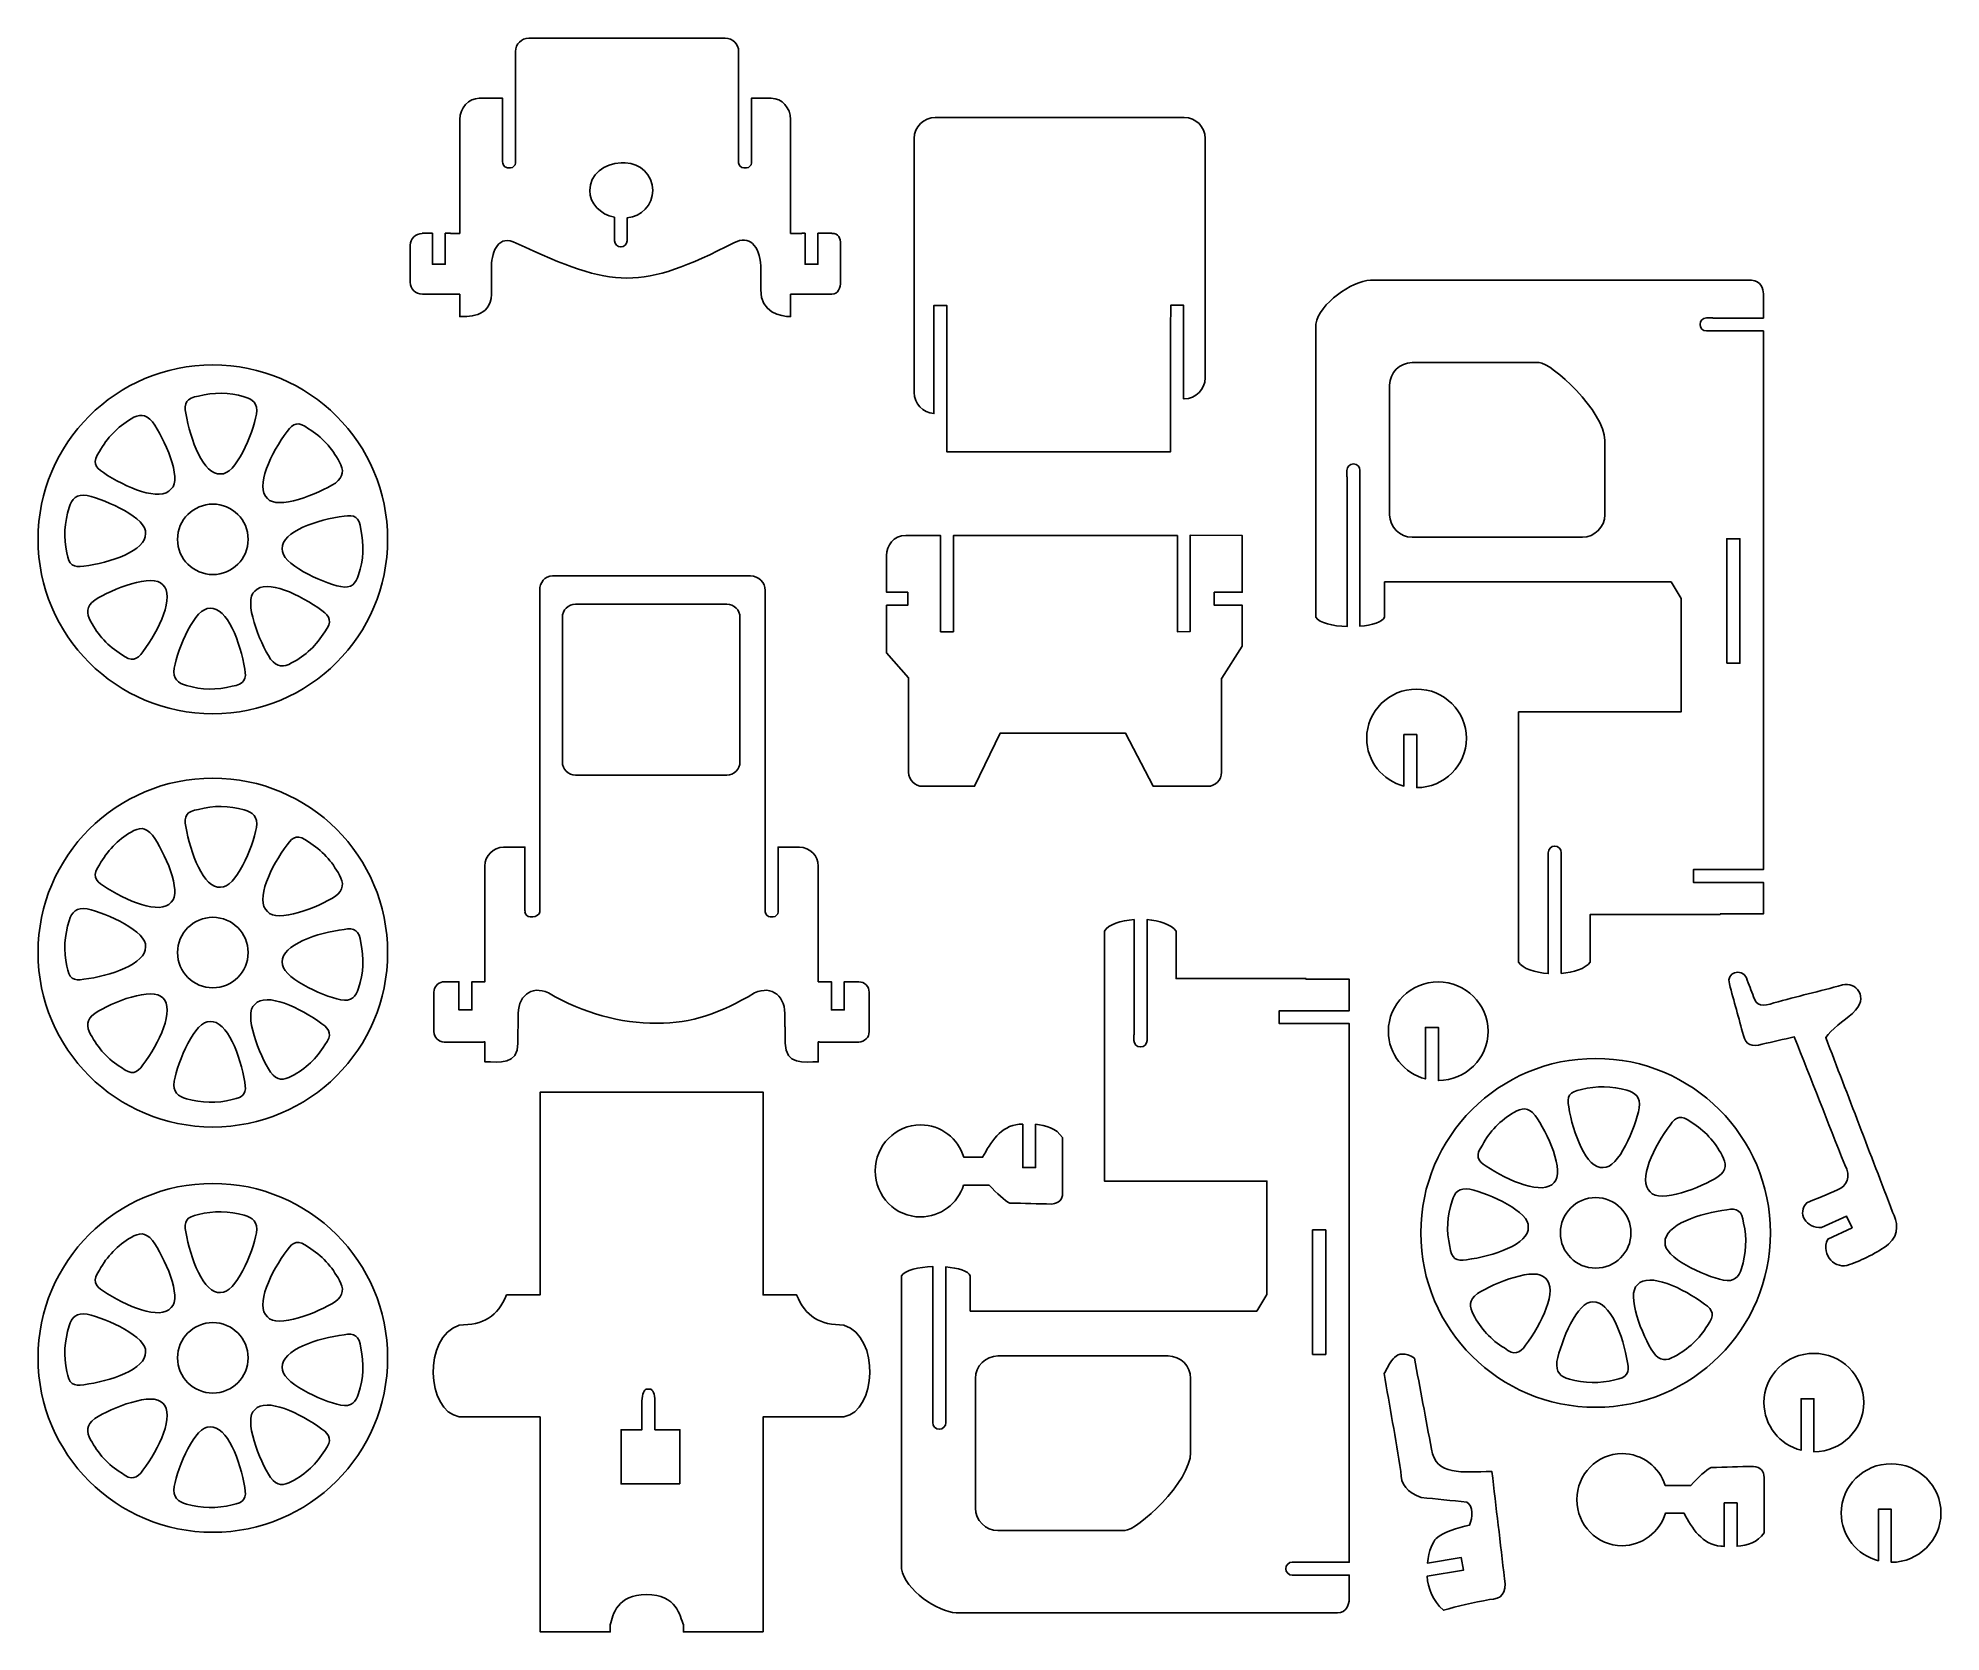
# Model space of a CAD drawing. Header units: inches. Extents: x -13.8 to 13.8, y -11.6 to 11.6.
import ezdxf

# ---------------------------------------------------------------- set-up
doc = ezdxf.new("R2010")
doc.units = ezdxf.units.IN
doc.header["$MEASUREMENT"] = 0
doc.layers.add('Layer 1', color=7, linetype='Continuous')

msp = doc.modelspace()

# ---------------------------------------------------------------- linework, layer by layer
at = {"layer": 'Layer 1', "color": 177}
for points, knots in [([(-3.176, 10.715), (-3.176, 10.715), (-3.176, 10.715), (-3.176, 10.715), (-3.176, 10.715), (-3.178, 10.715), (-3.181, 10.715), (-3.184, 10.715), (-3.184, 10.715), (-3.184, 10.715), (-3.184, 10.715), (-3.184, 10.715), (-3.184, 10.715), (-3.184, 10.715), (-3.348, 10.715), (-3.348, 10.715), (-3.348, 10.715), (-3.348, 10.715), (-3.348, 10.715), (-3.348, 10.715), (-3.348, 10.715), (-3.348, 10.715), (-3.463, 10.715), (-3.463, 10.715), (-3.463, 10.715), (-3.463, 10.715), (-3.463, 9.791), (-3.463, 9.791), (-3.463, 9.791), (-3.463, 9.791), (-3.464, 9.791), (-3.464, 9.791), (-3.464, 9.791), (-3.463, 9.787), (-3.463, 9.782), (-3.463, 9.778), (-3.463, 9.778), (-3.463, 9.778), (-3.463, 9.778), (-3.463, 9.778), (-3.463, 9.778), (-3.463, 9.737), (-3.496, 9.704), (-3.536, 9.704), (-3.536, 9.704), (-3.536, 9.704), (-3.576, 9.705), (-3.576, 9.705), (-3.576, 9.705), (-3.617, 9.705), (-3.65, 9.737), (-3.65, 9.778), (-3.65, 9.778), (-3.65, 9.778), (-3.65, 9.778), (-3.65, 9.778), (-3.65, 9.778), (-3.65, 9.782), (-3.649, 9.787), (-3.648, 9.791), (-3.648, 9.791), (-3.648, 9.791), (-3.65, 9.791), (-3.65, 9.791), (-3.65, 9.791), (-3.65, 9.791), (-3.65, 10.715), (-3.65, 10.715), (-3.65, 10.715), (-3.65, 10.715), (-3.65, 10.715), (-3.65, 10.715), (-3.65, 10.715), (-3.65, 10.715), (-3.65, 11.396), (-3.65, 11.396), (-3.65, 11.396), (-3.65, 11.503), (-3.738, 11.591), (-3.845, 11.591), (-3.845, 11.591), (-3.845, 11.591), (-6.702, 11.591), (-6.702, 11.591), (-6.702, 11.591), (-6.809, 11.591), (-6.897, 11.503), (-6.897, 11.396), (-6.897, 11.396), (-6.897, 11.396), (-6.897, 10.715), (-6.897, 10.715), (-6.897, 10.715), (-6.897, 10.715), (-6.897, 10.715), (-6.897, 10.715), (-6.897, 10.715), (-6.897, 10.715), (-6.897, 9.791), (-6.897, 9.791), (-6.897, 9.791), (-6.897, 9.791), (-6.898, 9.791), (-6.898, 9.791), (-6.898, 9.791), (-6.897, 9.787), (-6.897, 9.782), (-6.897, 9.778), (-6.897, 9.778), (-6.897, 9.778), (-6.897, 9.778), (-6.897, 9.778), (-6.897, 9.778), (-6.897, 9.737), (-6.93, 9.704), (-6.97, 9.704), (-6.97, 9.704), (-6.97, 9.704), (-7.011, 9.705), (-7.011, 9.705), (-7.011, 9.705), (-7.073, 9.705), (-7.085, 9.779), (-7.083, 9.791), (-7.083, 9.791), (-7.083, 9.791), (-7.084, 9.791), (-7.084, 9.791), (-7.084, 9.791), (-7.084, 9.791), (-7.084, 10.715), (-7.084, 10.715), (-7.084, 10.715), (-7.084, 10.715), (-7.144, 10.715), (-7.144, 10.715), (-7.144, 10.715), (-7.144, 10.715), (-7.144, 10.715), (-7.144, 10.715), (-7.144, 10.715), (-7.144, 10.715), (-7.415, 10.715), (-7.415, 10.715), (-7.415, 10.715), (-7.415, 10.715), (-7.415, 10.715), (-7.415, 10.715), (-7.415, 10.715), (-7.418, 10.715), (-7.421, 10.715), (-7.423, 10.715), (-7.423, 10.715), (-7.423, 10.715), (-7.423, 10.715), (-7.423, 10.715), (-7.423, 10.715), (-7.578, 10.715), (-7.706, 10.576), (-7.706, 10.406), (-7.706, 10.406), (-7.706, 10.406), (-7.706, 10.166), (-7.706, 10.166), (-7.706, 10.166), (-7.706, 10.166), (-7.706, 8.75), (-7.706, 8.75), (-7.706, 8.75), (-7.706, 8.75), (-7.766, 8.75), (-7.766, 8.75), (-7.766, 8.75), (-7.766, 8.75), (-7.843, 8.75), (-7.843, 8.75), (-7.843, 8.75), (-7.843, 8.75), (-7.843, 8.753), (-7.843, 8.753), (-7.843, 8.753), (-7.843, 8.753), (-7.918, 8.753), (-7.918, 8.753), (-7.918, 8.753), (-7.918, 8.753), (-7.918, 8.301), (-7.918, 8.301), (-7.918, 8.301), (-7.918, 8.301), (-8.105, 8.301), (-8.105, 8.301), (-8.105, 8.301), (-8.105, 8.301), (-8.105, 8.753), (-8.105, 8.753), (-8.105, 8.753), (-8.105, 8.753), (-8.253, 8.753), (-8.253, 8.753), (-8.253, 8.753), (-8.253, 8.753), (-8.253, 8.75), (-8.253, 8.75), (-8.253, 8.75), (-8.35, 8.748), (-8.429, 8.671), (-8.429, 8.577), (-8.429, 8.577), (-8.429, 8.577), (-8.429, 8.039), (-8.429, 8.039), (-8.429, 8.039), (-8.429, 7.944), (-8.348, 7.866), (-8.25, 7.866), (-8.25, 7.866), (-8.25, 7.866), (-7.878, 7.866), (-7.878, 7.866), (-7.878, 7.866), (-7.878, 7.866), (-7.766, 7.866), (-7.766, 7.866), (-7.766, 7.866), (-7.766, 7.866), (-7.706, 7.866), (-7.706, 7.866), (-7.706, 7.866), (-7.706, 7.866), (-7.706, 7.848), (-7.706, 7.848), (-7.706, 7.848), (-7.706, 7.848), (-7.706, 7.539), (-7.706, 7.539), (-7.706, 7.539), (-7.552, 7.539), (-7.217, 7.539), (-7.246, 7.931), (-7.246, 7.931), (-7.246, 8.046), (-7.246, 8.161), (-7.246, 8.275), (-7.246, 8.275), (-7.238, 8.501), (-7.143, 8.739), (-6.884, 8.609), (-6.884, 8.609), (-5.46, 7.937), (-5.072, 7.922), (-3.711, 8.617), (-3.711, 8.617), (-3.502, 8.722), (-3.344, 8.584), (-3.329, 8.275), (-3.329, 8.275), (-3.329, 8.161), (-3.329, 8.046), (-3.329, 7.931), (-3.329, 7.931), (-3.332, 7.601), (-3.039, 7.539), (-2.894, 7.539), (-2.894, 7.539), (-2.894, 7.539), (-2.894, 7.848), (-2.894, 7.848), (-2.894, 7.848), (-2.894, 7.848), (-2.894, 7.866), (-2.894, 7.866), (-2.894, 7.866), (-2.894, 7.866), (-2.78, 7.866), (-2.78, 7.866), (-2.78, 7.866), (-2.78, 7.866), (-2.668, 7.866), (-2.668, 7.866), (-2.668, 7.866), (-2.668, 7.866), (-2.296, 7.866), (-2.296, 7.866), (-2.296, 7.866), (-2.197, 7.866), (-2.167, 7.957), (-2.167, 8.052), (-2.167, 8.052), (-2.167, 8.052), (-2.167, 8.591), (-2.167, 8.591), (-2.167, 8.591), (-2.167, 8.684), (-2.195, 8.747), (-2.292, 8.75), (-2.292, 8.75), (-2.292, 8.75), (-2.292, 8.751), (-2.292, 8.751), (-2.292, 8.751), (-2.292, 8.751), (-2.497, 8.751), (-2.497, 8.751), (-2.497, 8.751), (-2.497, 8.751), (-2.497, 8.301), (-2.497, 8.301), (-2.497, 8.301), (-2.497, 8.301), (-2.684, 8.301), (-2.684, 8.301), (-2.684, 8.301), (-2.684, 8.301), (-2.684, 8.751), (-2.684, 8.751), (-2.684, 8.751), (-2.684, 8.751), (-2.732, 8.751), (-2.732, 8.751), (-2.732, 8.751), (-2.732, 8.751), (-2.732, 8.75), (-2.732, 8.75), (-2.732, 8.75), (-2.732, 8.75), (-2.78, 8.75), (-2.78, 8.75), (-2.78, 8.75), (-2.78, 8.75), (-2.894, 8.75), (-2.894, 8.75), (-2.894, 8.75), (-2.894, 8.75), (-2.894, 10.166), (-2.894, 10.166), (-2.894, 10.166), (-2.894, 10.166), (-2.894, 10.406), (-2.894, 10.406), (-2.894, 10.406), (-2.894, 10.576), (-3.021, 10.715), (-3.176, 10.715)], [0, 0, 0, 0, 0.011494, 0.011494, 0.011494, 0.011494, 0.022989, 0.022989, 0.022989, 0.022989, 0.034483, 0.034483, 0.034483, 0.034483, 0.045977, 0.045977, 0.045977, 0.045977, 0.057471, 0.057471, 0.057471, 0.057471, 0.068966, 0.068966, 0.068966, 0.068966, 0.08046, 0.08046, 0.08046, 0.08046, 0.091954, 0.091954, 0.091954, 0.091954, 0.103448, 0.103448, 0.103448, 0.103448, 0.114943, 0.114943, 0.114943, 0.114943, 0.126437, 0.126437, 0.126437, 0.126437, 0.137931, 0.137931, 0.137931, 0.137931, 0.149425, 0.149425, 0.149425, 0.149425, 0.16092, 0.16092, 0.16092, 0.16092, 0.172414, 0.172414, 0.172414, 0.172414, 0.183908, 0.183908, 0.183908, 0.183908, 0.195402, 0.195402, 0.195402, 0.195402, 0.206897, 0.206897, 0.206897, 0.206897, 0.218391, 0.218391, 0.218391, 0.218391, 0.229885, 0.229885, 0.229885, 0.229885, 0.241379, 0.241379, 0.241379, 0.241379, 0.252874, 0.252874, 0.252874, 0.252874, 0.264368, 0.264368, 0.264368, 0.264368, 0.275862, 0.275862, 0.275862, 0.275862, 0.287356, 0.287356, 0.287356, 0.287356, 0.298851, 0.298851, 0.298851, 0.298851, 0.310345, 0.310345, 0.310345, 0.310345, 0.321839, 0.321839, 0.321839, 0.321839, 0.333333, 0.333333, 0.333333, 0.333333, 0.344828, 0.344828, 0.344828, 0.344828, 0.356322, 0.356322, 0.356322, 0.356322, 0.367816, 0.367816, 0.367816, 0.367816, 0.37931, 0.37931, 0.37931, 0.37931, 0.390805, 0.390805, 0.390805, 0.390805, 0.402299, 0.402299, 0.402299, 0.402299, 0.413793, 0.413793, 0.413793, 0.413793, 0.425287, 0.425287, 0.425287, 0.425287, 0.436782, 0.436782, 0.436782, 0.436782, 0.448276, 0.448276, 0.448276, 0.448276, 0.45977, 0.45977, 0.45977, 0.45977, 0.471264, 0.471264, 0.471264, 0.471264, 0.482759, 0.482759, 0.482759, 0.482759, 0.494253, 0.494253, 0.494253, 0.494253, 0.505747, 0.505747, 0.505747, 0.505747, 0.517241, 0.517241, 0.517241, 0.517241, 0.528736, 0.528736, 0.528736, 0.528736, 0.54023, 0.54023, 0.54023, 0.54023, 0.551724, 0.551724, 0.551724, 0.551724, 0.563218, 0.563218, 0.563218, 0.563218, 0.574713, 0.574713, 0.574713, 0.574713, 0.586207, 0.586207, 0.586207, 0.586207, 0.597701, 0.597701, 0.597701, 0.597701, 0.609195, 0.609195, 0.609195, 0.609195, 0.62069, 0.62069, 0.62069, 0.62069, 0.632184, 0.632184, 0.632184, 0.632184, 0.643678, 0.643678, 0.643678, 0.643678, 0.655172, 0.655172, 0.655172, 0.655172, 0.666667, 0.666667, 0.666667, 0.666667, 0.678161, 0.678161, 0.678161, 0.678161, 0.689655, 0.689655, 0.689655, 0.689655, 0.701149, 0.701149, 0.701149, 0.701149, 0.712644, 0.712644, 0.712644, 0.712644, 0.724138, 0.724138, 0.724138, 0.724138, 0.735632, 0.735632, 0.735632, 0.735632, 0.747126, 0.747126, 0.747126, 0.747126, 0.758621, 0.758621, 0.758621, 0.758621, 0.770115, 0.770115, 0.770115, 0.770115, 0.781609, 0.781609, 0.781609, 0.781609, 0.793103, 0.793103, 0.793103, 0.793103, 0.804598, 0.804598, 0.804598, 0.804598, 0.816092, 0.816092, 0.816092, 0.816092, 0.827586, 0.827586, 0.827586, 0.827586, 0.83908, 0.83908, 0.83908, 0.83908, 0.850575, 0.850575, 0.850575, 0.850575, 0.862069, 0.862069, 0.862069, 0.862069, 0.873563, 0.873563, 0.873563, 0.873563, 0.885057, 0.885057, 0.885057, 0.885057, 0.896552, 0.896552, 0.896552, 0.896552, 0.908046, 0.908046, 0.908046, 0.908046, 0.91954, 0.91954, 0.91954, 0.91954, 0.931034, 0.931034, 0.931034, 0.931034, 0.942529, 0.942529, 0.942529, 0.942529, 0.954023, 0.954023, 0.954023, 0.954023, 0.965517, 0.965517, 0.965517, 0.965517, 0.977011, 0.977011, 0.977011, 0.977011, 1, 1, 1, 1]), ([(3.139, 10.13), (3.139, 10.13), (3.139, 6.65), (3.139, 6.65), (3.139, 6.65), (3.139, 6.482), (3.001, 6.344), (2.832, 6.344), (2.832, 6.344), (2.832, 6.344), (2.823, 6.344), (2.823, 6.344), (2.823, 6.344), (2.823, 6.344), (2.823, 7.704), (2.823, 7.704), (2.823, 7.704), (2.823, 7.704), (2.636, 7.704), (2.636, 7.704), (2.636, 7.704), (2.636, 7.704), (2.636, 7.539), (2.636, 7.539), (2.636, 7.539), (2.635, 7.528), (2.635, 7.516), (2.635, 7.503), (2.635, 7.503), (2.635, 7.503), (2.635, 5.575), (2.635, 5.575), (2.635, 5.575), (2.635, 5.575), (-0.621, 5.575), (-0.621, 5.575), (-0.621, 5.575), (-0.621, 5.575), (-0.621, 7.703), (-0.621, 7.703), (-0.621, 7.703), (-0.621, 7.703), (-0.809, 7.703), (-0.809, 7.703), (-0.809, 7.703), (-0.809, 7.703), (-0.809, 6.13), (-0.809, 6.13), (-0.809, 6.13), (-0.969, 6.141), (-1.096, 6.274), (-1.096, 6.436), (-1.096, 6.436), (-1.096, 6.436), (-1.096, 10.13), (-1.096, 10.13), (-1.096, 10.13), (-1.096, 10.299), (-0.958, 10.437), (-0.789, 10.437), (-0.789, 10.437), (-0.789, 10.437), (2.832, 10.437), (2.832, 10.437), (2.832, 10.437), (3.001, 10.437), (3.139, 10.299), (3.139, 10.13)], [0, 0, 0, 0, 0.055556, 0.055556, 0.055556, 0.055556, 0.111111, 0.111111, 0.111111, 0.111111, 0.166667, 0.166667, 0.166667, 0.166667, 0.222222, 0.222222, 0.222222, 0.222222, 0.277778, 0.277778, 0.277778, 0.277778, 0.333333, 0.333333, 0.333333, 0.333333, 0.388889, 0.388889, 0.388889, 0.388889, 0.444444, 0.444444, 0.444444, 0.444444, 0.5, 0.5, 0.5, 0.5, 0.555556, 0.555556, 0.555556, 0.555556, 0.611111, 0.611111, 0.611111, 0.611111, 0.666667, 0.666667, 0.666667, 0.666667, 0.722222, 0.722222, 0.722222, 0.722222, 0.777778, 0.777778, 0.777778, 0.777778, 0.833333, 0.833333, 0.833333, 0.833333, 0.888889, 0.888889, 0.888889, 0.888889, 1, 1, 1, 1]), ([(-5.3, 9.776), (-5.079, 9.776), (-4.9, 9.597), (-4.9, 9.376), (-4.9, 9.376), (-4.9, 9.165), (-5.063, 8.992), (-5.27, 8.977), (-5.27, 8.977), (-5.27, 8.977), (-5.27, 8.64), (-5.27, 8.64), (-5.27, 8.64), (-5.27, 8.64), (-5.27, 8.64), (-5.27, 8.64), (-5.27, 8.64), (-5.273, 8.593), (-5.313, 8.554), (-5.362, 8.554), (-5.362, 8.554), (-5.362, 8.554), (-5.365, 8.554), (-5.365, 8.554), (-5.365, 8.554), (-5.414, 8.554), (-5.454, 8.593), (-5.457, 8.64), (-5.457, 8.64), (-5.457, 8.64), (-5.457, 8.64), (-5.457, 8.64), (-5.457, 8.64), (-5.457, 8.64), (-5.457, 8.64), (-5.457, 8.64), (-5.457, 8.64), (-5.457, 8.642), (-5.457, 8.644), (-5.457, 8.646), (-5.457, 8.646), (-5.457, 8.646), (-5.457, 8.646), (-5.457, 8.646), (-5.457, 8.646), (-5.457, 8.647), (-5.457, 8.649), (-5.457, 8.651), (-5.457, 8.651), (-5.457, 8.651), (-5.457, 8.985), (-5.457, 8.985), (-5.457, 8.985), (-5.662, 9.025), (-5.815, 9.185), (-5.815, 9.376), (-5.815, 9.376), (-5.815, 9.597), (-5.61, 9.776), (-5.357, 9.776), (-5.357, 9.776), (-5.347, 9.776), (-5.337, 9.776), (-5.327, 9.775), (-5.327, 9.775), (-5.318, 9.776), (-5.309, 9.776), (-5.3, 9.776)], [0, 0, 0, 0, 0.055556, 0.055556, 0.055556, 0.055556, 0.111111, 0.111111, 0.111111, 0.111111, 0.166667, 0.166667, 0.166667, 0.166667, 0.222222, 0.222222, 0.222222, 0.222222, 0.277778, 0.277778, 0.277778, 0.277778, 0.333333, 0.333333, 0.333333, 0.333333, 0.388889, 0.388889, 0.388889, 0.388889, 0.444444, 0.444444, 0.444444, 0.444444, 0.5, 0.5, 0.5, 0.5, 0.555556, 0.555556, 0.555556, 0.555556, 0.611111, 0.611111, 0.611111, 0.611111, 0.666667, 0.666667, 0.666667, 0.666667, 0.722222, 0.722222, 0.722222, 0.722222, 0.777778, 0.777778, 0.777778, 0.777778, 0.833333, 0.833333, 0.833333, 0.833333, 0.888889, 0.888889, 0.888889, 0.888889, 1, 1, 1, 1]), ([(5.746, 3.683), (5.746, 3.683), (9.915, 3.683), (9.915, 3.683), (9.915, 3.683), (9.915, 3.683), (10.061, 3.439), (10.061, 3.439), (10.061, 3.439), (10.061, 3.439), (10.061, 1.79), (10.061, 1.79), (10.061, 1.79), (10.061, 1.79), (7.697, 1.79), (7.697, 1.79), (7.697, 1.79), (7.697, 1.79), (7.697, -0.621), (7.697, -0.621), (7.697, -0.621), (7.697, -0.621), (7.697, -1.156), (7.697, -1.156), (7.697, -1.156), (7.697, -1.156), (7.697, -1.848), (7.697, -1.848), (7.697, -1.848), (7.757, -1.944), (7.935, -2.002), (8.13, -2.015), (8.13, -2.015), (8.13, -2.015), (8.13, -0.354), (8.13, -0.354), (8.13, -0.354), (8.129, -0.348), (8.128, -0.341), (8.128, -0.335), (8.128, -0.335), (8.128, -0.335), (8.128, -0.257), (8.128, -0.257), (8.128, -0.257), (8.128, -0.205), (8.171, -0.162), (8.223, -0.162), (8.223, -0.162), (8.223, -0.162), (8.223, -0.162), (8.223, -0.162), (8.223, -0.162), (8.276, -0.162), (8.318, -0.205), (8.318, -0.257), (8.318, -0.257), (8.318, -0.257), (8.318, -0.335), (8.318, -0.335), (8.318, -0.335), (8.318, -0.339), (8.318, -0.344), (8.318, -0.348), (8.318, -0.348), (8.318, -0.348), (8.318, -2.014), (8.318, -2.014), (8.318, -2.014), (8.497, -2), (8.664, -1.946), (8.741, -1.848), (8.741, -1.848), (8.741, -1.848), (8.741, -1.156), (8.741, -1.156), (8.741, -1.156), (8.741, -1.156), (10.632, -1.156), (10.632, -1.156), (10.632, -1.156), (10.632, -1.156), (10.632, -1.148), (10.632, -1.148), (10.632, -1.148), (10.632, -1.148), (11.259, -1.148), (11.259, -1.148), (11.259, -1.148), (11.259, -1.148), (11.259, -0.689), (11.259, -0.689), (11.259, -0.689), (11.259, -0.689), (10.241, -0.689), (10.241, -0.689), (10.241, -0.689), (10.241, -0.689), (10.241, -0.502), (10.241, -0.502), (10.241, -0.502), (10.241, -0.502), (11.259, -0.502), (11.259, -0.502), (11.259, -0.502), (11.259, -0.502), (11.259, 7.332), (11.259, 7.332), (11.259, 7.332), (11.259, 7.332), (10.523, 7.332), (10.523, 7.332), (10.523, 7.332), (10.518, 7.331), (10.514, 7.331), (10.509, 7.331), (10.509, 7.331), (10.509, 7.331), (10.432, 7.331), (10.432, 7.331), (10.432, 7.331), (10.379, 7.331), (10.337, 7.374), (10.337, 7.426), (10.337, 7.426), (10.337, 7.426), (10.337, 7.426), (10.337, 7.426), (10.337, 7.426), (10.337, 7.479), (10.379, 7.521), (10.432, 7.521), (10.432, 7.521), (10.432, 7.521), (10.509, 7.521), (10.509, 7.521), (10.509, 7.521), (10.516, 7.521), (10.522, 7.521), (10.529, 7.519), (10.529, 7.519), (10.529, 7.519), (11.259, 7.519), (11.259, 7.519), (11.259, 7.519), (11.259, 7.519), (11.259, 7.872), (11.259, 7.872), (11.259, 7.872), (11.259, 7.938), (11.22, 8.068), (11.087, 8.068), (11.087, 8.068), (11.087, 8.068), (5.746, 8.069), (5.746, 8.069), (5.746, 8.069), (5.746, 8.069), (5.737, 8.069), (5.737, 8.069), (5.737, 8.069), (5.672, 8.069), (5.608, 8.071), (5.543, 8.068), (5.543, 8.068), (5.273, 8.059), (4.797, 7.729), (4.746, 7.43), (4.746, 7.43), (4.746, 5.797), (4.746, 4.802), (4.746, 3.168), (4.746, 3.168), (4.796, 3.084), (4.995, 3.039), (5.202, 3.032), (5.202, 3.032), (5.202, 3.032), (5.202, 5.205), (5.202, 5.205), (5.202, 5.205), (5.201, 5.212), (5.2, 5.218), (5.2, 5.225), (5.2, 5.225), (5.2, 5.225), (5.2, 5.303), (5.2, 5.303), (5.2, 5.303), (5.2, 5.355), (5.243, 5.398), (5.295, 5.398), (5.295, 5.398), (5.295, 5.398), (5.295, 5.398), (5.295, 5.398), (5.295, 5.398), (5.348, 5.398), (5.39, 5.355), (5.39, 5.303), (5.39, 5.303), (5.39, 5.303), (5.39, 5.225), (5.39, 5.225), (5.39, 5.225), (5.39, 5.22), (5.39, 5.216), (5.389, 5.212), (5.389, 5.212), (5.389, 5.212), (5.389, 3.037), (5.389, 3.037), (5.389, 3.037), (5.567, 3.051), (5.719, 3.096), (5.746, 3.168), (5.746, 3.168), (5.746, 3.168), (5.746, 3.683), (5.746, 3.683)], [0, 0, 0, 0, 0.017857, 0.017857, 0.017857, 0.017857, 0.035714, 0.035714, 0.035714, 0.035714, 0.053571, 0.053571, 0.053571, 0.053571, 0.071429, 0.071429, 0.071429, 0.071429, 0.089286, 0.089286, 0.089286, 0.089286, 0.107143, 0.107143, 0.107143, 0.107143, 0.125, 0.125, 0.125, 0.125, 0.142857, 0.142857, 0.142857, 0.142857, 0.160714, 0.160714, 0.160714, 0.160714, 0.178571, 0.178571, 0.178571, 0.178571, 0.196429, 0.196429, 0.196429, 0.196429, 0.214286, 0.214286, 0.214286, 0.214286, 0.232143, 0.232143, 0.232143, 0.232143, 0.25, 0.25, 0.25, 0.25, 0.267857, 0.267857, 0.267857, 0.267857, 0.285714, 0.285714, 0.285714, 0.285714, 0.303571, 0.303571, 0.303571, 0.303571, 0.321429, 0.321429, 0.321429, 0.321429, 0.339286, 0.339286, 0.339286, 0.339286, 0.357143, 0.357143, 0.357143, 0.357143, 0.375, 0.375, 0.375, 0.375, 0.392857, 0.392857, 0.392857, 0.392857, 0.410714, 0.410714, 0.410714, 0.410714, 0.428571, 0.428571, 0.428571, 0.428571, 0.446429, 0.446429, 0.446429, 0.446429, 0.464286, 0.464286, 0.464286, 0.464286, 0.482143, 0.482143, 0.482143, 0.482143, 0.5, 0.5, 0.5, 0.5, 0.517857, 0.517857, 0.517857, 0.517857, 0.535714, 0.535714, 0.535714, 0.535714, 0.553571, 0.553571, 0.553571, 0.553571, 0.571429, 0.571429, 0.571429, 0.571429, 0.589286, 0.589286, 0.589286, 0.589286, 0.607143, 0.607143, 0.607143, 0.607143, 0.625, 0.625, 0.625, 0.625, 0.642857, 0.642857, 0.642857, 0.642857, 0.660714, 0.660714, 0.660714, 0.660714, 0.678571, 0.678571, 0.678571, 0.678571, 0.696429, 0.696429, 0.696429, 0.696429, 0.714286, 0.714286, 0.714286, 0.714286, 0.732143, 0.732143, 0.732143, 0.732143, 0.75, 0.75, 0.75, 0.75, 0.767857, 0.767857, 0.767857, 0.767857, 0.785714, 0.785714, 0.785714, 0.785714, 0.803571, 0.803571, 0.803571, 0.803571, 0.821429, 0.821429, 0.821429, 0.821429, 0.839286, 0.839286, 0.839286, 0.839286, 0.857143, 0.857143, 0.857143, 0.857143, 0.875, 0.875, 0.875, 0.875, 0.892857, 0.892857, 0.892857, 0.892857, 0.910714, 0.910714, 0.910714, 0.910714, 0.928571, 0.928571, 0.928571, 0.928571, 0.946429, 0.946429, 0.946429, 0.946429, 0.964286, 0.964286, 0.964286, 0.964286, 1, 1, 1, 1]), ([(-11.299, 6.837), (-9.894, 6.837), (-8.756, 5.701), (-8.756, 4.3), (-8.756, 4.3), (-8.756, 2.899), (-9.894, 1.764), (-11.299, 1.764), (-11.299, 1.764), (-12.703, 1.764), (-13.842, 2.899), (-13.842, 4.3), (-13.842, 4.3), (-13.842, 5.701), (-12.703, 6.837), (-11.299, 6.837)], [0, 0, 0, 0, 0.2, 0.2, 0.2, 0.2, 0.4, 0.4, 0.4, 0.4, 0.6, 0.6, 0.6, 0.6, 1, 1, 1, 1]), ([(6.148, 4.332), (6.148, 4.332), (8.625, 4.332), (8.625, 4.332), (8.625, 4.332), (8.805, 4.332), (8.952, 4.479), (8.952, 4.659), (8.952, 4.659), (8.952, 4.659), (8.952, 5.738), (8.952, 5.738), (8.952, 5.738), (8.952, 6.161), (8.174, 6.871), (7.995, 6.871), (7.995, 6.871), (7.995, 6.871), (6.148, 6.871), (6.148, 6.871), (6.148, 6.871), (5.968, 6.871), (5.821, 6.724), (5.821, 6.544), (5.821, 6.544), (5.821, 6.544), (5.821, 4.659), (5.821, 4.659), (5.821, 4.659), (5.821, 4.479), (5.968, 4.332), (6.148, 4.332)], [0, 0, 0, 0, 0.111111, 0.111111, 0.111111, 0.111111, 0.222222, 0.222222, 0.222222, 0.222222, 0.333333, 0.333333, 0.333333, 0.333333, 0.444444, 0.444444, 0.444444, 0.444444, 0.555556, 0.555556, 0.555556, 0.555556, 0.666667, 0.666667, 0.666667, 0.666667, 0.777778, 0.777778, 0.777778, 0.777778, 1, 1, 1, 1]), ([(-11.506, 6.383), (-11.687, 6.358), (-11.722, 6.277), (-11.691, 6.134), (-11.691, 6.134), (-11.63, 5.753), (-11.435, 5.229), (-11.187, 5.251), (-11.187, 5.251), (-10.967, 5.231), (-10.719, 5.83), (-10.665, 6.12), (-10.665, 6.12), (-10.643, 6.275), (-10.719, 6.342), (-10.845, 6.374), (-10.845, 6.374), (-11.063, 6.437), (-11.289, 6.443), (-11.506, 6.383)], [0, 0, 0, 0, 0.166667, 0.166667, 0.166667, 0.166667, 0.333333, 0.333333, 0.333333, 0.333333, 0.5, 0.5, 0.5, 0.5, 0.666667, 0.666667, 0.666667, 0.666667, 1, 1, 1, 1]), ([(-12.947, 5.577), (-13.053, 5.428), (-13.018, 5.347), (-12.892, 5.271), (-12.892, 5.271), (-12.573, 5.055), (-12.058, 4.838), (-11.904, 5.033), (-11.904, 5.033), (-11.739, 5.18), (-12.005, 5.771), (-12.179, 6.009), (-12.179, 6.009), (-12.278, 6.131), (-12.378, 6.122), (-12.488, 6.052), (-12.488, 6.052), (-12.683, 5.937), (-12.842, 5.776), (-12.947, 5.577)], [0, 0, 0, 0, 0.166667, 0.166667, 0.166667, 0.166667, 0.333333, 0.333333, 0.333333, 0.333333, 0.5, 0.5, 0.5, 0.5, 0.666667, 0.666667, 0.666667, 0.666667, 1, 1, 1, 1]), ([(-9.909, 5.909), (-10.052, 6.022), (-10.135, 5.991), (-10.217, 5.869), (-10.217, 5.869), (-10.449, 5.562), (-10.692, 5.059), (-10.505, 4.895), (-10.505, 4.895), (-10.367, 4.722), (-9.763, 4.958), (-9.517, 5.119), (-9.517, 5.119), (-9.389, 5.211), (-9.394, 5.312), (-9.458, 5.425), (-9.458, 5.425), (-9.563, 5.626), (-9.715, 5.794), (-9.909, 5.909)], [0, 0, 0, 0, 0.166667, 0.166667, 0.166667, 0.166667, 0.333333, 0.333333, 0.333333, 0.333333, 0.5, 0.5, 0.5, 0.5, 0.666667, 0.666667, 0.666667, 0.666667, 1, 1, 1, 1]), ([(-13.421, 4.104), (-13.402, 3.923), (-13.322, 3.884), (-13.177, 3.911), (-13.177, 3.911), (-12.795, 3.959), (-12.265, 4.135), (-12.278, 4.384), (-12.278, 4.384), (-12.25, 4.603), (-12.841, 4.872), (-13.128, 4.936), (-13.128, 4.936), (-13.283, 4.962), (-13.352, 4.889), (-13.388, 4.764), (-13.388, 4.764), (-13.459, 4.549), (-13.473, 4.323), (-13.421, 4.104)], [0, 0, 0, 0, 0.166667, 0.166667, 0.166667, 0.166667, 0.333333, 0.333333, 0.333333, 0.333333, 0.5, 0.5, 0.5, 0.5, 0.666667, 0.666667, 0.666667, 0.666667, 1, 1, 1, 1]), ([(-11.299, 4.813), (-11.015, 4.813), (-10.785, 4.583), (-10.785, 4.3), (-10.785, 4.3), (-10.785, 4.017), (-11.015, 3.788), (-11.299, 3.788), (-11.299, 3.788), (-11.582, 3.788), (-11.813, 4.017), (-11.813, 4.3), (-11.813, 4.3), (-11.813, 4.583), (-11.582, 4.813), (-11.299, 4.813)], [0, 0, 0, 0, 0.2, 0.2, 0.2, 0.2, 0.4, 0.4, 0.4, 0.4, 0.6, 0.6, 0.6, 0.6, 1, 1, 1, 1]), ([(-9.147, 4.443), (-9.165, 4.625), (-9.245, 4.663), (-9.39, 4.637), (-9.39, 4.637), (-9.772, 4.589), (-10.302, 4.412), (-10.289, 4.164), (-10.289, 4.164), (-10.317, 3.945), (-9.727, 3.676), (-9.439, 3.612), (-9.439, 3.612), (-9.284, 3.585), (-9.216, 3.658), (-9.179, 3.783), (-9.179, 3.783), (-9.108, 3.998), (-9.094, 4.224), (-9.147, 4.443)], [0, 0, 0, 0, 0.166667, 0.166667, 0.166667, 0.166667, 0.333333, 0.333333, 0.333333, 0.333333, 0.5, 0.5, 0.5, 0.5, 0.666667, 0.666667, 0.666667, 0.666667, 1, 1, 1, 1]), ([(-0.92, 4.356), (-0.92, 4.356), (-0.711, 4.356), (-0.711, 4.356), (-0.711, 4.356), (-0.711, 4.356), (-0.711, 2.955), (-0.711, 2.955), (-0.711, 2.955), (-0.711, 2.955), (-0.524, 2.955), (-0.524, 2.955), (-0.524, 2.955), (-0.524, 2.955), (-0.524, 4.356), (-0.524, 4.356), (-0.524, 4.356), (-0.524, 4.356), (2.734, 4.356), (2.734, 4.356), (2.734, 4.356), (2.734, 4.356), (2.734, 2.955), (2.734, 2.955), (2.734, 2.955), (2.734, 2.955), (2.92, 2.961), (2.92, 2.961), (2.92, 2.961), (2.92, 2.961), (2.92, 4.362), (2.92, 4.362), (2.92, 4.362), (2.92, 4.362), (3.678, 4.356), (3.678, 4.356), (3.678, 4.356), (3.678, 4.356), (3.678, 3.53), (3.678, 3.53), (3.678, 3.53), (3.678, 3.53), (3.27, 3.53), (3.27, 3.53), (3.27, 3.53), (3.27, 3.53), (3.27, 3.342), (3.27, 3.342), (3.27, 3.342), (3.27, 3.342), (3.678, 3.342), (3.678, 3.342), (3.678, 3.342), (3.678, 3.342), (3.678, 2.748), (3.678, 2.748), (3.678, 2.748), (3.678, 2.748), (3.382, 2.281), (3.382, 2.281), (3.382, 2.281), (3.382, 2.281), (3.376, 2.281), (3.376, 2.281), (3.376, 2.281), (3.376, 2.281), (3.376, 0.913), (3.376, 0.913), (3.376, 0.913), (3.376, 0.8), (3.284, 0.708), (3.172, 0.708), (3.172, 0.708), (3.172, 0.708), (2.382, 0.708), (2.382, 0.708), (2.382, 0.708), (2.382, 0.708), (1.98, 1.481), (1.98, 1.481), (1.98, 1.481), (1.98, 1.481), (0.154, 1.481), (0.154, 1.481), (0.154, 1.481), (0.154, 1.481), (-0.217, 0.708), (-0.217, 0.708), (-0.217, 0.708), (-0.217, 0.708), (-0.973, 0.708), (-0.973, 0.708), (-0.973, 0.708), (-1.085, 0.708), (-1.177, 0.8), (-1.177, 0.913), (-1.177, 0.913), (-1.177, 0.913), (-1.177, 2.284), (-1.177, 2.284), (-1.177, 2.284), (-1.177, 2.284), (-1.497, 2.651), (-1.497, 2.651), (-1.497, 2.651), (-1.497, 2.651), (-1.497, 3.342), (-1.497, 3.342), (-1.497, 3.342), (-1.497, 3.342), (-1.19, 3.342), (-1.19, 3.342), (-1.19, 3.342), (-1.19, 3.342), (-1.19, 3.53), (-1.19, 3.53), (-1.19, 3.53), (-1.19, 3.53), (-1.497, 3.53), (-1.497, 3.53), (-1.497, 3.53), (-1.497, 3.53), (-1.497, 4.066), (-1.497, 4.066), (-1.497, 4.066), (-1.496, 4.206), (-1.402, 4.36), (-1.217, 4.356), (-1.217, 4.356), (-1.217, 4.356), (-0.92, 4.356), (-0.92, 4.356)], [0, 0, 0, 0, 0.029412, 0.029412, 0.029412, 0.029412, 0.058824, 0.058824, 0.058824, 0.058824, 0.088235, 0.088235, 0.088235, 0.088235, 0.117647, 0.117647, 0.117647, 0.117647, 0.147059, 0.147059, 0.147059, 0.147059, 0.176471, 0.176471, 0.176471, 0.176471, 0.205882, 0.205882, 0.205882, 0.205882, 0.235294, 0.235294, 0.235294, 0.235294, 0.264706, 0.264706, 0.264706, 0.264706, 0.294118, 0.294118, 0.294118, 0.294118, 0.323529, 0.323529, 0.323529, 0.323529, 0.352941, 0.352941, 0.352941, 0.352941, 0.382353, 0.382353, 0.382353, 0.382353, 0.411765, 0.411765, 0.411765, 0.411765, 0.441176, 0.441176, 0.441176, 0.441176, 0.470588, 0.470588, 0.470588, 0.470588, 0.5, 0.5, 0.5, 0.5, 0.529412, 0.529412, 0.529412, 0.529412, 0.558824, 0.558824, 0.558824, 0.558824, 0.588235, 0.588235, 0.588235, 0.588235, 0.617647, 0.617647, 0.617647, 0.617647, 0.647059, 0.647059, 0.647059, 0.647059, 0.676471, 0.676471, 0.676471, 0.676471, 0.705882, 0.705882, 0.705882, 0.705882, 0.735294, 0.735294, 0.735294, 0.735294, 0.764706, 0.764706, 0.764706, 0.764706, 0.794118, 0.794118, 0.794118, 0.794118, 0.823529, 0.823529, 0.823529, 0.823529, 0.852941, 0.852941, 0.852941, 0.852941, 0.882353, 0.882353, 0.882353, 0.882353, 0.911765, 0.911765, 0.911765, 0.911765, 0.941176, 0.941176, 0.941176, 0.941176, 1, 1, 1, 1]), ([(10.727, 2.499), (10.727, 2.499), (10.917, 2.499), (10.917, 2.499), (10.917, 2.499), (10.917, 2.499), (10.917, 4.31), (10.917, 4.31), (10.917, 4.31), (10.917, 4.31), (10.727, 4.31), (10.727, 4.31), (10.727, 4.31), (10.727, 4.31), (10.727, 2.499), (10.727, 2.499)], [0, 0, 0, 0, 0.2, 0.2, 0.2, 0.2, 0.4, 0.4, 0.4, 0.4, 0.6, 0.6, 0.6, 0.6, 1, 1, 1, 1]), ([(-12.626, 2.627), (-12.483, 2.513), (-12.4, 2.544), (-12.318, 2.666), (-12.318, 2.666), (-12.085, 2.974), (-11.842, 3.476), (-12.029, 3.64), (-12.029, 3.64), (-12.167, 3.813), (-12.772, 3.578), (-13.018, 3.416), (-13.018, 3.416), (-13.145, 3.324), (-13.141, 3.224), (-13.077, 3.11), (-13.077, 3.11), (-12.972, 2.909), (-12.82, 2.742), (-12.626, 2.627)], [0, 0, 0, 0, 0.166667, 0.166667, 0.166667, 0.166667, 0.333333, 0.333333, 0.333333, 0.333333, 0.5, 0.5, 0.5, 0.5, 0.666667, 0.666667, 0.666667, 0.666667, 1, 1, 1, 1]), ([(-9.672, 2.956), (-9.559, 3.099), (-9.591, 3.182), (-9.713, 3.264), (-9.713, 3.264), (-10.022, 3.494), (-10.526, 3.735), (-10.689, 3.547), (-10.689, 3.547), (-10.861, 3.408), (-10.622, 2.805), (-10.459, 2.559), (-10.459, 2.559), (-10.366, 2.433), (-10.266, 2.438), (-10.153, 2.502), (-10.153, 2.502), (-9.953, 2.608), (-9.786, 2.761), (-9.672, 2.956)], [0, 0, 0, 0, 0.166667, 0.166667, 0.166667, 0.166667, 0.333333, 0.333333, 0.333333, 0.333333, 0.5, 0.5, 0.5, 0.5, 0.666667, 0.666667, 0.666667, 0.666667, 1, 1, 1, 1]), ([(-7.958, -2.135), (-7.958, -2.135), (-7.945, -2.135), (-7.945, -2.135), (-7.945, -2.135), (-7.941, -2.135), (-7.936, -2.135), (-7.932, -2.135), (-7.932, -2.135), (-7.932, -2.135), (-7.888, -2.135), (-7.888, -2.135), (-7.888, -2.135), (-7.888, -2.135), (-7.888, -2.135), (-7.888, -2.135), (-7.888, -2.135), (-7.888, -2.135), (-7.718, -2.135), (-7.718, -2.135), (-7.718, -2.135), (-7.718, -2.135), (-7.718, -2.544), (-7.718, -2.544), (-7.718, -2.544), (-7.718, -2.544), (-7.53, -2.544), (-7.53, -2.544), (-7.53, -2.544), (-7.53, -2.544), (-7.53, -2.135), (-7.53, -2.135), (-7.53, -2.135), (-7.53, -2.135), (-7.513, -2.135), (-7.513, -2.135), (-7.513, -2.135), (-7.513, -2.135), (-7.513, -2.135), (-7.513, -2.135), (-7.513, -2.135), (-7.513, -2.135), (-7.366, -2.135), (-7.366, -2.135), (-7.366, -2.135), (-7.362, -2.135), (-7.357, -2.135), (-7.353, -2.135), (-7.353, -2.135), (-7.353, -2.135), (-7.342, -2.135), (-7.342, -2.135), (-7.342, -2.135), (-7.342, -2.135), (-7.342, -0.677), (-7.342, -0.677), (-7.342, -0.677), (-7.342, -0.677), (-7.342, -0.452), (-7.342, -0.452), (-7.342, -0.452), (-7.342, -0.301), (-7.219, -0.178), (-7.069, -0.178), (-7.069, -0.178), (-7.069, -0.178), (-7.065, -0.178), (-7.065, -0.178), (-7.065, -0.178), (-7.065, -0.178), (-7.051, -0.178), (-7.051, -0.178), (-7.051, -0.178), (-7.051, -0.178), (-6.813, -0.178), (-6.813, -0.178), (-6.813, -0.178), (-6.813, -0.178), (-6.813, -0.176), (-6.813, -0.176), (-6.813, -0.176), (-6.813, -0.176), (-6.758, -0.176), (-6.758, -0.176), (-6.758, -0.176), (-6.758, -0.176), (-6.758, -1.102), (-6.758, -1.102), (-6.758, -1.102), (-6.758, -1.102), (-6.756, -1.102), (-6.756, -1.102), (-6.756, -1.102), (-6.757, -1.106), (-6.758, -1.111), (-6.758, -1.116), (-6.758, -1.116), (-6.758, -1.116), (-6.758, -1.116), (-6.758, -1.116), (-6.758, -1.116), (-6.758, -1.156), (-6.725, -1.189), (-6.684, -1.189), (-6.684, -1.189), (-6.684, -1.189), (-6.644, -1.189), (-6.644, -1.189), (-6.644, -1.189), (-6.604, -1.189), (-6.542, -1.156), (-6.542, -1.116), (-6.542, -1.116), (-6.542, -1.116), (-6.542, -1.116), (-6.542, -1.116), (-6.542, -1.116), (-6.542, -1.111), (-6.543, -1.106), (-6.544, -1.102), (-6.544, -1.102), (-6.544, -1.102), (-6.542, -1.102), (-6.542, -1.102), (-6.542, -1.102), (-6.542, -1.102), (-6.542, 0.746), (-6.542, 0.746), (-6.542, 0.746), (-6.542, 0.746), (-6.543, 0.746), (-6.543, 0.746), (-6.543, 0.746), (-6.543, 0.746), (-6.543, 3.556), (-6.543, 3.556), (-6.543, 3.556), (-6.543, 3.673), (-6.474, 3.769), (-6.356, 3.769), (-6.356, 3.769), (-6.356, 3.769), (-4.842, 3.769), (-4.842, 3.769), (-4.842, 3.769), (-4.842, 3.769), (-3.477, 3.769), (-3.477, 3.769), (-3.477, 3.769), (-3.359, 3.769), (-3.262, 3.673), (-3.262, 3.556), (-3.262, 3.556), (-3.262, 3.556), (-3.262, 0.746), (-3.262, 0.746), (-3.262, 0.746), (-3.262, 0.746), (-3.262, 0.746), (-3.262, 0.746), (-3.262, 0.746), (-3.262, 0.746), (-3.262, -1.102), (-3.262, -1.102), (-3.262, -1.102), (-3.262, -1.102), (-3.261, -1.102), (-3.261, -1.102), (-3.261, -1.102), (-3.262, -1.106), (-3.262, -1.111), (-3.262, -1.116), (-3.262, -1.116), (-3.262, -1.116), (-3.262, -1.116), (-3.262, -1.116), (-3.262, -1.116), (-3.262, -1.156), (-3.229, -1.189), (-3.189, -1.189), (-3.189, -1.189), (-3.189, -1.189), (-3.148, -1.189), (-3.148, -1.189), (-3.148, -1.189), (-3.108, -1.189), (-3.075, -1.156), (-3.075, -1.116), (-3.075, -1.116), (-3.075, -1.116), (-3.075, -1.116), (-3.075, -1.116), (-3.075, -1.116), (-3.075, -1.111), (-3.076, -1.106), (-3.076, -1.102), (-3.076, -1.102), (-3.076, -1.102), (-3.075, -1.102), (-3.075, -1.102), (-3.075, -1.102), (-3.075, -1.102), (-3.075, -0.176), (-3.075, -0.176), (-3.075, -0.176), (-3.075, -0.176), (-3.02, -0.176), (-3.02, -0.176), (-3.02, -0.176), (-3.02, -0.176), (-3.02, -0.178), (-3.02, -0.178), (-3.02, -0.178), (-3.02, -0.178), (-2.782, -0.178), (-2.782, -0.178), (-2.782, -0.178), (-2.782, -0.178), (-2.768, -0.178), (-2.768, -0.178), (-2.768, -0.178), (-2.768, -0.178), (-2.764, -0.178), (-2.764, -0.178), (-2.764, -0.178), (-2.614, -0.178), (-2.491, -0.301), (-2.491, -0.452), (-2.491, -0.452), (-2.491, -0.452), (-2.491, -0.677), (-2.491, -0.677), (-2.491, -0.677), (-2.491, -0.677), (-2.491, -2.135), (-2.491, -2.135), (-2.491, -2.135), (-2.491, -2.135), (-2.48, -2.135), (-2.48, -2.135), (-2.48, -2.135), (-2.476, -2.135), (-2.471, -2.135), (-2.467, -2.135), (-2.467, -2.135), (-2.467, -2.135), (-2.32, -2.135), (-2.32, -2.135), (-2.32, -2.135), (-2.32, -2.135), (-2.32, -2.135), (-2.32, -2.135), (-2.32, -2.135), (-2.32, -2.135), (-2.301, -2.135), (-2.301, -2.135), (-2.301, -2.135), (-2.301, -2.135), (-2.301, -2.544), (-2.301, -2.544), (-2.301, -2.544), (-2.301, -2.544), (-2.114, -2.544), (-2.114, -2.544), (-2.114, -2.544), (-2.114, -2.544), (-2.114, -2.135), (-2.114, -2.135), (-2.114, -2.135), (-2.114, -2.135), (-1.945, -2.135), (-1.945, -2.135), (-1.945, -2.135), (-1.945, -2.135), (-1.945, -2.135), (-1.945, -2.135), (-1.945, -2.135), (-1.945, -2.135), (-1.901, -2.135), (-1.901, -2.135), (-1.901, -2.135), (-1.818, -2.135), (-1.75, -2.203), (-1.75, -2.285), (-1.75, -2.285), (-1.75, -2.285), (-1.75, -2.86), (-1.75, -2.86), (-1.75, -2.86), (-1.75, -2.943), (-1.818, -3.011), (-1.901, -3.011), (-1.901, -3.011), (-1.901, -3.011), (-2.467, -3.011), (-2.467, -3.011), (-2.467, -3.011), (-2.475, -3.011), (-2.483, -3.01), (-2.491, -3.009), (-2.491, -3.009), (-2.491, -3.009), (-2.491, -3.027), (-2.491, -3.027), (-2.491, -3.027), (-2.491, -3.027), (-2.491, -3.3), (-2.491, -3.3), (-2.491, -3.3), (-2.698, -3.3), (-2.972, -3.35), (-2.972, -3.027), (-2.972, -3.027), (-2.972, -2.998), (-2.972, -2.969), (-2.972, -2.94), (-2.972, -2.94), (-2.972, -2.709), (-2.977, -2.882), (-2.977, -2.651), (-2.977, -2.651), (-2.959, -2.349), (-3.162, -2.176), (-3.417, -2.298), (-3.417, -2.298), (-3.937, -2.596), (-4.313, -2.742), (-4.842, -2.737), (-4.842, -2.737), (-5.372, -2.742), (-5.896, -2.596), (-6.416, -2.298), (-6.416, -2.298), (-6.67, -2.176), (-6.874, -2.349), (-6.856, -2.651), (-6.856, -2.651), (-6.856, -2.882), (-6.861, -2.709), (-6.861, -2.94), (-6.861, -2.94), (-6.861, -2.969), (-6.861, -2.998), (-6.861, -3.027), (-6.861, -3.027), (-6.861, -3.35), (-7.135, -3.3), (-7.342, -3.3), (-7.342, -3.3), (-7.342, -3.3), (-7.342, -3.027), (-7.342, -3.027), (-7.342, -3.027), (-7.342, -3.027), (-7.342, -3.009), (-7.342, -3.009), (-7.342, -3.009), (-7.35, -3.01), (-7.358, -3.011), (-7.366, -3.011), (-7.366, -3.011), (-7.366, -3.011), (-7.932, -3.011), (-7.932, -3.011), (-7.932, -3.011), (-8.015, -3.011), (-8.082, -2.943), (-8.082, -2.86), (-8.082, -2.86), (-8.082, -2.86), (-8.082, -2.285), (-8.082, -2.285), (-8.082, -2.285), (-8.082, -2.212), (-8.029, -2.15), (-7.958, -2.137), (-7.958, -2.137), (-7.958, -2.137), (-7.958, -2.135), (-7.958, -2.135)], [0, 0, 0, 0, 0.010417, 0.010417, 0.010417, 0.010417, 0.020833, 0.020833, 0.020833, 0.020833, 0.03125, 0.03125, 0.03125, 0.03125, 0.041667, 0.041667, 0.041667, 0.041667, 0.052083, 0.052083, 0.052083, 0.052083, 0.0625, 0.0625, 0.0625, 0.0625, 0.072917, 0.072917, 0.072917, 0.072917, 0.083333, 0.083333, 0.083333, 0.083333, 0.09375, 0.09375, 0.09375, 0.09375, 0.104167, 0.104167, 0.104167, 0.104167, 0.114583, 0.114583, 0.114583, 0.114583, 0.125, 0.125, 0.125, 0.125, 0.135417, 0.135417, 0.135417, 0.135417, 0.145833, 0.145833, 0.145833, 0.145833, 0.15625, 0.15625, 0.15625, 0.15625, 0.166667, 0.166667, 0.166667, 0.166667, 0.177083, 0.177083, 0.177083, 0.177083, 0.1875, 0.1875, 0.1875, 0.1875, 0.197917, 0.197917, 0.197917, 0.197917, 0.208333, 0.208333, 0.208333, 0.208333, 0.21875, 0.21875, 0.21875, 0.21875, 0.229167, 0.229167, 0.229167, 0.229167, 0.239583, 0.239583, 0.239583, 0.239583, 0.25, 0.25, 0.25, 0.25, 0.260417, 0.260417, 0.260417, 0.260417, 0.270833, 0.270833, 0.270833, 0.270833, 0.28125, 0.28125, 0.28125, 0.28125, 0.291667, 0.291667, 0.291667, 0.291667, 0.302083, 0.302083, 0.302083, 0.302083, 0.3125, 0.3125, 0.3125, 0.3125, 0.322917, 0.322917, 0.322917, 0.322917, 0.333333, 0.333333, 0.333333, 0.333333, 0.34375, 0.34375, 0.34375, 0.34375, 0.354167, 0.354167, 0.354167, 0.354167, 0.364583, 0.364583, 0.364583, 0.364583, 0.375, 0.375, 0.375, 0.375, 0.385417, 0.385417, 0.385417, 0.385417, 0.395833, 0.395833, 0.395833, 0.395833, 0.40625, 0.40625, 0.40625, 0.40625, 0.416667, 0.416667, 0.416667, 0.416667, 0.427083, 0.427083, 0.427083, 0.427083, 0.4375, 0.4375, 0.4375, 0.4375, 0.447917, 0.447917, 0.447917, 0.447917, 0.458333, 0.458333, 0.458333, 0.458333, 0.46875, 0.46875, 0.46875, 0.46875, 0.479167, 0.479167, 0.479167, 0.479167, 0.489583, 0.489583, 0.489583, 0.489583, 0.5, 0.5, 0.5, 0.5, 0.510417, 0.510417, 0.510417, 0.510417, 0.520833, 0.520833, 0.520833, 0.520833, 0.53125, 0.53125, 0.53125, 0.53125, 0.541667, 0.541667, 0.541667, 0.541667, 0.552083, 0.552083, 0.552083, 0.552083, 0.5625, 0.5625, 0.5625, 0.5625, 0.572917, 0.572917, 0.572917, 0.572917, 0.583333, 0.583333, 0.583333, 0.583333, 0.59375, 0.59375, 0.59375, 0.59375, 0.604167, 0.604167, 0.604167, 0.604167, 0.614583, 0.614583, 0.614583, 0.614583, 0.625, 0.625, 0.625, 0.625, 0.635417, 0.635417, 0.635417, 0.635417, 0.645833, 0.645833, 0.645833, 0.645833, 0.65625, 0.65625, 0.65625, 0.65625, 0.666667, 0.666667, 0.666667, 0.666667, 0.677083, 0.677083, 0.677083, 0.677083, 0.6875, 0.6875, 0.6875, 0.6875, 0.697917, 0.697917, 0.697917, 0.697917, 0.708333, 0.708333, 0.708333, 0.708333, 0.71875, 0.71875, 0.71875, 0.71875, 0.729167, 0.729167, 0.729167, 0.729167, 0.739583, 0.739583, 0.739583, 0.739583, 0.75, 0.75, 0.75, 0.75, 0.760417, 0.760417, 0.760417, 0.760417, 0.770833, 0.770833, 0.770833, 0.770833, 0.78125, 0.78125, 0.78125, 0.78125, 0.791667, 0.791667, 0.791667, 0.791667, 0.802083, 0.802083, 0.802083, 0.802083, 0.8125, 0.8125, 0.8125, 0.8125, 0.822917, 0.822917, 0.822917, 0.822917, 0.833333, 0.833333, 0.833333, 0.833333, 0.84375, 0.84375, 0.84375, 0.84375, 0.854167, 0.854167, 0.854167, 0.854167, 0.864583, 0.864583, 0.864583, 0.864583, 0.875, 0.875, 0.875, 0.875, 0.885417, 0.885417, 0.885417, 0.885417, 0.895833, 0.895833, 0.895833, 0.895833, 0.90625, 0.90625, 0.90625, 0.90625, 0.916667, 0.916667, 0.916667, 0.916667, 0.927083, 0.927083, 0.927083, 0.927083, 0.9375, 0.9375, 0.9375, 0.9375, 0.947917, 0.947917, 0.947917, 0.947917, 0.958333, 0.958333, 0.958333, 0.958333, 0.96875, 0.96875, 0.96875, 0.96875, 0.979167, 0.979167, 0.979167, 0.979167, 1, 1, 1, 1]), ([(-6.022, 3.357), (-6.022, 3.357), (-3.822, 3.357), (-3.822, 3.357), (-3.822, 3.357), (-3.716, 3.357), (-3.63, 3.271), (-3.63, 3.166), (-3.63, 3.166), (-3.63, 3.166), (-3.63, 1.063), (-3.63, 1.063), (-3.63, 1.063), (-3.63, 0.958), (-3.716, 0.871), (-3.822, 0.871), (-3.822, 0.871), (-3.822, 0.871), (-6.022, 0.871), (-6.022, 0.871), (-6.022, 0.871), (-6.128, 0.871), (-6.214, 0.958), (-6.214, 1.063), (-6.214, 1.063), (-6.214, 1.063), (-6.214, 3.166), (-6.214, 3.166), (-6.214, 3.166), (-6.214, 3.271), (-6.128, 3.357), (-6.022, 3.357)], [0, 0, 0, 0, 0.111111, 0.111111, 0.111111, 0.111111, 0.222222, 0.222222, 0.222222, 0.222222, 0.333333, 0.333333, 0.333333, 0.333333, 0.444444, 0.444444, 0.444444, 0.444444, 0.555556, 0.555556, 0.555556, 0.555556, 0.666667, 0.666667, 0.666667, 0.666667, 0.777778, 0.777778, 0.777778, 0.777778, 1, 1, 1, 1]), ([(-11.02, 2.164), (-10.84, 2.189), (-10.804, 2.271), (-10.835, 2.414), (-10.835, 2.414), (-10.897, 2.795), (-11.092, 3.318), (-11.339, 3.297), (-11.339, 3.297), (-11.559, 3.317), (-11.807, 2.717), (-11.861, 2.428), (-11.861, 2.428), (-11.883, 2.272), (-11.807, 2.206), (-11.681, 2.174), (-11.681, 2.174), (-11.464, 2.11), (-11.238, 2.104), (-11.02, 2.164)], [0, 0, 0, 0, 0.166667, 0.166667, 0.166667, 0.166667, 0.333333, 0.333333, 0.333333, 0.333333, 0.5, 0.5, 0.5, 0.5, 0.666667, 0.666667, 0.666667, 0.666667, 1, 1, 1, 1]), ([(6.213, 2.122), (6.614, 2.122), (6.939, 1.801), (6.939, 1.406), (6.939, 1.406), (6.939, 1.011), (6.615, 0.69), (6.216, 0.689), (6.216, 0.689), (6.216, 0.689), (6.216, 1.461), (6.216, 1.461), (6.216, 1.461), (6.216, 1.461), (6.029, 1.461), (6.029, 1.461), (6.029, 1.461), (6.029, 1.461), (6.029, 0.712), (6.029, 0.712), (6.029, 0.712), (5.718, 0.793), (5.488, 1.073), (5.488, 1.406), (5.488, 1.406), (5.488, 1.801), (5.813, 2.122), (6.213, 2.122)], [0, 0, 0, 0, 0.125, 0.125, 0.125, 0.125, 0.25, 0.25, 0.25, 0.25, 0.375, 0.375, 0.375, 0.375, 0.5, 0.5, 0.5, 0.5, 0.625, 0.625, 0.625, 0.625, 0.75, 0.75, 0.75, 0.75, 1, 1, 1, 1]), ([(-11.299, 0.827), (-9.894, 0.827), (-8.756, -0.309), (-8.756, -1.71), (-8.756, -1.71), (-8.756, -3.111), (-9.894, -4.247), (-11.299, -4.247), (-11.299, -4.247), (-12.703, -4.247), (-13.842, -3.111), (-13.842, -1.71), (-13.842, -1.71), (-13.842, -0.309), (-12.703, 0.827), (-11.299, 0.827)], [0, 0, 0, 0, 0.2, 0.2, 0.2, 0.2, 0.4, 0.4, 0.4, 0.4, 0.6, 0.6, 0.6, 0.6, 1, 1, 1, 1]), ([(-11.506, 0.373), (-11.687, 0.348), (-11.722, 0.267), (-11.691, 0.123), (-11.691, 0.123), (-11.63, -0.257), (-11.435, -0.781), (-11.187, -0.759), (-11.187, -0.759), (-10.967, -0.779), (-10.719, -0.18), (-10.665, 0.11), (-10.665, 0.11), (-10.643, 0.265), (-10.719, 0.332), (-10.845, 0.364), (-10.845, 0.364), (-11.063, 0.427), (-11.289, 0.433), (-11.506, 0.373)], [0, 0, 0, 0, 0.166667, 0.166667, 0.166667, 0.166667, 0.333333, 0.333333, 0.333333, 0.333333, 0.5, 0.5, 0.5, 0.5, 0.666667, 0.666667, 0.666667, 0.666667, 1, 1, 1, 1]), ([(-12.947, -0.433), (-13.053, -0.582), (-13.018, -0.663), (-12.892, -0.739), (-12.892, -0.739), (-12.573, -0.955), (-12.058, -1.172), (-11.904, -0.977), (-11.904, -0.977), (-11.739, -0.83), (-12.005, -0.239), (-12.179, -0.001), (-12.179, -0.001), (-12.278, 0.121), (-12.378, 0.112), (-12.488, 0.042), (-12.488, 0.042), (-12.683, -0.073), (-12.842, -0.234), (-12.947, -0.433)], [0, 0, 0, 0, 0.166667, 0.166667, 0.166667, 0.166667, 0.333333, 0.333333, 0.333333, 0.333333, 0.5, 0.5, 0.5, 0.5, 0.666667, 0.666667, 0.666667, 0.666667, 1, 1, 1, 1]), ([(-9.909, -0.101), (-10.052, 0.012), (-10.135, -0.019), (-10.217, -0.141), (-10.217, -0.141), (-10.449, -0.448), (-10.692, -0.951), (-10.505, -1.115), (-10.505, -1.115), (-10.367, -1.288), (-9.763, -1.052), (-9.517, -0.891), (-9.517, -0.891), (-9.389, -0.799), (-9.394, -0.698), (-9.458, -0.585), (-9.458, -0.585), (-9.563, -0.384), (-9.715, -0.217), (-9.909, -0.101)], [0, 0, 0, 0, 0.166667, 0.166667, 0.166667, 0.166667, 0.333333, 0.333333, 0.333333, 0.333333, 0.5, 0.5, 0.5, 0.5, 0.666667, 0.666667, 0.666667, 0.666667, 1, 1, 1, 1]), ([(-13.421, -1.906), (-13.402, -2.087), (-13.322, -2.126), (-13.177, -2.099), (-13.177, -2.099), (-12.795, -2.051), (-12.265, -1.875), (-12.278, -1.627), (-12.278, -1.627), (-12.25, -1.407), (-12.841, -1.138), (-13.128, -1.075), (-13.128, -1.075), (-13.283, -1.048), (-13.352, -1.121), (-13.388, -1.246), (-13.388, -1.246), (-13.459, -1.461), (-13.473, -1.687), (-13.421, -1.906)], [0, 0, 0, 0, 0.166667, 0.166667, 0.166667, 0.166667, 0.333333, 0.333333, 0.333333, 0.333333, 0.5, 0.5, 0.5, 0.5, 0.666667, 0.666667, 0.666667, 0.666667, 1, 1, 1, 1]), ([(-11.299, -1.197), (-11.015, -1.197), (-10.785, -1.427), (-10.785, -1.71), (-10.785, -1.71), (-10.785, -1.993), (-11.015, -2.222), (-11.299, -2.222), (-11.299, -2.222), (-11.582, -2.222), (-11.813, -1.993), (-11.813, -1.71), (-11.813, -1.71), (-11.813, -1.427), (-11.582, -1.197), (-11.299, -1.197)], [0, 0, 0, 0, 0.2, 0.2, 0.2, 0.2, 0.4, 0.4, 0.4, 0.4, 0.6, 0.6, 0.6, 0.6, 1, 1, 1, 1]), ([(-9.147, -1.567), (-9.165, -1.385), (-9.245, -1.347), (-9.39, -1.373), (-9.39, -1.373), (-9.772, -1.421), (-10.302, -1.598), (-10.289, -1.846), (-10.289, -1.846), (-10.317, -2.066), (-9.727, -2.334), (-9.439, -2.398), (-9.439, -2.398), (-9.284, -2.425), (-9.216, -2.352), (-9.179, -2.227), (-9.179, -2.227), (-9.108, -2.012), (-9.094, -1.786), (-9.147, -1.567)], [0, 0, 0, 0, 0.166667, 0.166667, 0.166667, 0.166667, 0.333333, 0.333333, 0.333333, 0.333333, 0.5, 0.5, 0.5, 0.5, 0.666667, 0.666667, 0.666667, 0.666667, 1, 1, 1, 1]), ([(-0.28, -6.928), (-0.28, -6.928), (3.889, -6.928), (3.889, -6.928), (3.889, -6.928), (3.889, -6.928), (4.035, -6.683), (4.035, -6.683), (4.035, -6.683), (4.035, -6.683), (4.035, -5.034), (4.035, -5.034), (4.035, -5.034), (4.035, -5.034), (1.671, -5.034), (1.671, -5.034), (1.671, -5.034), (1.671, -5.034), (1.671, -2.624), (1.671, -2.624), (1.671, -2.624), (1.671, -2.624), (1.671, -2.089), (1.671, -2.089), (1.671, -2.089), (1.671, -2.089), (1.671, -1.397), (1.671, -1.397), (1.671, -1.397), (1.731, -1.301), (1.909, -1.243), (2.104, -1.23), (2.104, -1.23), (2.104, -1.23), (2.104, -2.891), (2.104, -2.891), (2.104, -2.891), (2.103, -2.897), (2.102, -2.904), (2.102, -2.91), (2.102, -2.91), (2.102, -2.91), (2.102, -2.988), (2.102, -2.988), (2.102, -2.988), (2.102, -3.04), (2.145, -3.083), (2.197, -3.083), (2.197, -3.083), (2.197, -3.083), (2.197, -3.083), (2.197, -3.083), (2.197, -3.083), (2.25, -3.083), (2.293, -3.04), (2.293, -2.988), (2.293, -2.988), (2.293, -2.988), (2.293, -2.91), (2.293, -2.91), (2.293, -2.91), (2.293, -2.906), (2.292, -2.901), (2.292, -2.897), (2.292, -2.897), (2.292, -2.897), (2.292, -1.231), (2.292, -1.231), (2.292, -1.231), (2.471, -1.245), (2.638, -1.298), (2.715, -1.397), (2.715, -1.397), (2.715, -1.397), (2.715, -2.089), (2.715, -2.089), (2.715, -2.089), (2.715, -2.089), (4.606, -2.089), (4.606, -2.089), (4.606, -2.089), (4.606, -2.089), (4.606, -2.097), (4.606, -2.097), (4.606, -2.097), (4.606, -2.097), (5.233, -2.097), (5.233, -2.097), (5.233, -2.097), (5.233, -2.097), (5.233, -2.556), (5.233, -2.556), (5.233, -2.556), (5.233, -2.556), (4.215, -2.556), (4.215, -2.556), (4.215, -2.556), (4.215, -2.556), (4.215, -2.743), (4.215, -2.743), (4.215, -2.743), (4.215, -2.743), (5.233, -2.743), (5.233, -2.743), (5.233, -2.743), (5.233, -2.743), (5.233, -10.577), (5.233, -10.577), (5.233, -10.577), (5.233, -10.577), (4.497, -10.577), (4.497, -10.577), (4.497, -10.577), (4.492, -10.576), (4.488, -10.576), (4.483, -10.576), (4.483, -10.576), (4.483, -10.576), (4.406, -10.576), (4.406, -10.576), (4.406, -10.576), (4.353, -10.576), (4.311, -10.619), (4.311, -10.671), (4.311, -10.671), (4.311, -10.671), (4.311, -10.671), (4.311, -10.671), (4.311, -10.671), (4.311, -10.723), (4.353, -10.766), (4.406, -10.766), (4.406, -10.766), (4.406, -10.766), (4.483, -10.766), (4.483, -10.766), (4.483, -10.766), (4.49, -10.766), (4.497, -10.765), (4.503, -10.764), (4.503, -10.764), (4.503, -10.764), (5.233, -10.764), (5.233, -10.764), (5.233, -10.764), (5.233, -10.764), (5.233, -11.117), (5.233, -11.117), (5.233, -11.117), (5.233, -11.183), (5.194, -11.313), (5.061, -11.313), (5.061, -11.313), (5.061, -11.313), (-0.28, -11.313), (-0.28, -11.313), (-0.28, -11.313), (-0.28, -11.313), (-0.289, -11.313), (-0.289, -11.313), (-0.289, -11.313), (-0.354, -11.313), (-0.418, -11.315), (-0.483, -11.313), (-0.483, -11.313), (-0.753, -11.304), (-1.229, -10.973), (-1.28, -10.675), (-1.28, -10.675), (-1.28, -9.042), (-1.28, -8.047), (-1.28, -6.413), (-1.28, -6.413), (-1.23, -6.329), (-1.031, -6.284), (-0.824, -6.277), (-0.824, -6.277), (-0.824, -6.277), (-0.824, -8.45), (-0.824, -8.45), (-0.824, -8.45), (-0.825, -8.457), (-0.826, -8.463), (-0.826, -8.47), (-0.826, -8.47), (-0.826, -8.47), (-0.826, -8.547), (-0.826, -8.547), (-0.826, -8.547), (-0.826, -8.6), (-0.783, -8.642), (-0.731, -8.642), (-0.731, -8.642), (-0.731, -8.642), (-0.731, -8.642), (-0.731, -8.642), (-0.731, -8.642), (-0.678, -8.642), (-0.635, -8.6), (-0.635, -8.547), (-0.635, -8.547), (-0.635, -8.547), (-0.635, -8.47), (-0.635, -8.47), (-0.635, -8.47), (-0.635, -8.465), (-0.636, -8.461), (-0.636, -8.456), (-0.636, -8.456), (-0.636, -8.456), (-0.636, -6.282), (-0.636, -6.282), (-0.636, -6.282), (-0.458, -6.296), (-0.307, -6.34), (-0.28, -6.413), (-0.28, -6.413), (-0.28, -6.413), (-0.28, -6.928), (-0.28, -6.928)], [0, 0, 0, 0, 0.017857, 0.017857, 0.017857, 0.017857, 0.035714, 0.035714, 0.035714, 0.035714, 0.053571, 0.053571, 0.053571, 0.053571, 0.071429, 0.071429, 0.071429, 0.071429, 0.089286, 0.089286, 0.089286, 0.089286, 0.107143, 0.107143, 0.107143, 0.107143, 0.125, 0.125, 0.125, 0.125, 0.142857, 0.142857, 0.142857, 0.142857, 0.160714, 0.160714, 0.160714, 0.160714, 0.178571, 0.178571, 0.178571, 0.178571, 0.196429, 0.196429, 0.196429, 0.196429, 0.214286, 0.214286, 0.214286, 0.214286, 0.232143, 0.232143, 0.232143, 0.232143, 0.25, 0.25, 0.25, 0.25, 0.267857, 0.267857, 0.267857, 0.267857, 0.285714, 0.285714, 0.285714, 0.285714, 0.303571, 0.303571, 0.303571, 0.303571, 0.321429, 0.321429, 0.321429, 0.321429, 0.339286, 0.339286, 0.339286, 0.339286, 0.357143, 0.357143, 0.357143, 0.357143, 0.375, 0.375, 0.375, 0.375, 0.392857, 0.392857, 0.392857, 0.392857, 0.410714, 0.410714, 0.410714, 0.410714, 0.428571, 0.428571, 0.428571, 0.428571, 0.446429, 0.446429, 0.446429, 0.446429, 0.464286, 0.464286, 0.464286, 0.464286, 0.482143, 0.482143, 0.482143, 0.482143, 0.5, 0.5, 0.5, 0.5, 0.517857, 0.517857, 0.517857, 0.517857, 0.535714, 0.535714, 0.535714, 0.535714, 0.553571, 0.553571, 0.553571, 0.553571, 0.571429, 0.571429, 0.571429, 0.571429, 0.589286, 0.589286, 0.589286, 0.589286, 0.607143, 0.607143, 0.607143, 0.607143, 0.625, 0.625, 0.625, 0.625, 0.642857, 0.642857, 0.642857, 0.642857, 0.660714, 0.660714, 0.660714, 0.660714, 0.678571, 0.678571, 0.678571, 0.678571, 0.696429, 0.696429, 0.696429, 0.696429, 0.714286, 0.714286, 0.714286, 0.714286, 0.732143, 0.732143, 0.732143, 0.732143, 0.75, 0.75, 0.75, 0.75, 0.767857, 0.767857, 0.767857, 0.767857, 0.785714, 0.785714, 0.785714, 0.785714, 0.803571, 0.803571, 0.803571, 0.803571, 0.821429, 0.821429, 0.821429, 0.821429, 0.839286, 0.839286, 0.839286, 0.839286, 0.857143, 0.857143, 0.857143, 0.857143, 0.875, 0.875, 0.875, 0.875, 0.892857, 0.892857, 0.892857, 0.892857, 0.910714, 0.910714, 0.910714, 0.910714, 0.928571, 0.928571, 0.928571, 0.928571, 0.946429, 0.946429, 0.946429, 0.946429, 0.964286, 0.964286, 0.964286, 0.964286, 1, 1, 1, 1]), ([(11.413, -2.441), (11.746, -2.352), (12.077, -2.27), (12.411, -2.181), (12.411, -2.181), (12.593, -2.127), (12.817, -2.355), (12.557, -2.594), (12.557, -2.594), (12.427, -2.708), (12.244, -2.826), (12.166, -2.947), (12.166, -2.947), (12.491, -3.793), (12.815, -4.639), (13.139, -5.485), (13.139, -5.485), (13.203, -5.612), (13.249, -5.803), (13.079, -5.953), (13.079, -5.953), (12.916, -6.078), (12.697, -6.183), (12.51, -6.248), (12.51, -6.248), (12.317, -6.329), (12.085, -6.12), (12.196, -5.879), (12.196, -5.879), (12.196, -5.879), (12.548, -5.712), (12.548, -5.712), (12.548, -5.712), (12.548, -5.712), (12.466, -5.543), (12.466, -5.543), (12.466, -5.543), (12.466, -5.543), (12.106, -5.711), (12.106, -5.711), (12.106, -5.711), (11.876, -5.725), (11.746, -5.493), (11.89, -5.351), (11.89, -5.351), (12.039, -5.288), (12.189, -5.224), (12.338, -5.16), (12.338, -5.16), (12.474, -5.114), (12.536, -4.968), (12.443, -4.798), (12.443, -4.798), (12.198, -4.178), (11.953, -3.557), (11.708, -2.937), (11.708, -2.937), (11.552, -2.972), (11.397, -3.007), (11.241, -3.042), (11.241, -3.042), (11.088, -3.088), (11.003, -3.05), (10.968, -2.915), (10.968, -2.915), (10.901, -2.663), (10.831, -2.416), (10.764, -2.164), (10.764, -2.164), (10.709, -2.005), (10.936, -1.923), (11.012, -2.079), (11.012, -2.079), (11.047, -2.171), (11.082, -2.263), (11.117, -2.355), (11.117, -2.355), (11.154, -2.481), (11.251, -2.505), (11.413, -2.441)], [0, 0, 0, 0, 0.047619, 0.047619, 0.047619, 0.047619, 0.095238, 0.095238, 0.095238, 0.095238, 0.142857, 0.142857, 0.142857, 0.142857, 0.190476, 0.190476, 0.190476, 0.190476, 0.238095, 0.238095, 0.238095, 0.238095, 0.285714, 0.285714, 0.285714, 0.285714, 0.333333, 0.333333, 0.333333, 0.333333, 0.380952, 0.380952, 0.380952, 0.380952, 0.428571, 0.428571, 0.428571, 0.428571, 0.47619, 0.47619, 0.47619, 0.47619, 0.52381, 0.52381, 0.52381, 0.52381, 0.571429, 0.571429, 0.571429, 0.571429, 0.619048, 0.619048, 0.619048, 0.619048, 0.666667, 0.666667, 0.666667, 0.666667, 0.714286, 0.714286, 0.714286, 0.714286, 0.761905, 0.761905, 0.761905, 0.761905, 0.809524, 0.809524, 0.809524, 0.809524, 0.857143, 0.857143, 0.857143, 0.857143, 0.904762, 0.904762, 0.904762, 0.904762, 1, 1, 1, 1]), ([(-12.626, -3.383), (-12.483, -3.497), (-12.4, -3.466), (-12.318, -3.344), (-12.318, -3.344), (-12.085, -3.036), (-11.842, -2.534), (-12.029, -2.37), (-12.029, -2.37), (-12.167, -2.197), (-12.772, -2.433), (-13.018, -2.594), (-13.018, -2.594), (-13.145, -2.686), (-13.141, -2.787), (-13.077, -2.9), (-13.077, -2.9), (-12.972, -3.101), (-12.82, -3.268), (-12.626, -3.383)], [0, 0, 0, 0, 0.166667, 0.166667, 0.166667, 0.166667, 0.333333, 0.333333, 0.333333, 0.333333, 0.5, 0.5, 0.5, 0.5, 0.666667, 0.666667, 0.666667, 0.666667, 1, 1, 1, 1]), ([(6.528, -2.138), (6.928, -2.138), (7.253, -2.459), (7.253, -2.855), (7.253, -2.855), (7.253, -3.25), (6.93, -3.57), (6.53, -3.572), (6.53, -3.572), (6.53, -3.572), (6.53, -2.799), (6.53, -2.799), (6.53, -2.799), (6.53, -2.799), (6.343, -2.799), (6.343, -2.799), (6.343, -2.799), (6.343, -2.799), (6.343, -3.548), (6.343, -3.548), (6.343, -3.548), (6.032, -3.467), (5.803, -3.188), (5.803, -2.855), (5.803, -2.855), (5.803, -2.459), (6.127, -2.138), (6.528, -2.138)], [0, 0, 0, 0, 0.125, 0.125, 0.125, 0.125, 0.25, 0.25, 0.25, 0.25, 0.375, 0.375, 0.375, 0.375, 0.5, 0.5, 0.5, 0.5, 0.625, 0.625, 0.625, 0.625, 0.75, 0.75, 0.75, 0.75, 1, 1, 1, 1]), ([(-9.672, -3.054), (-9.559, -2.911), (-9.591, -2.828), (-9.713, -2.747), (-9.713, -2.747), (-10.022, -2.516), (-10.526, -2.276), (-10.689, -2.463), (-10.689, -2.463), (-10.861, -2.602), (-10.622, -3.205), (-10.459, -3.451), (-10.459, -3.451), (-10.366, -3.577), (-10.266, -3.572), (-10.153, -3.508), (-10.153, -3.508), (-9.953, -3.402), (-9.786, -3.249), (-9.672, -3.054)], [0, 0, 0, 0, 0.166667, 0.166667, 0.166667, 0.166667, 0.333333, 0.333333, 0.333333, 0.333333, 0.5, 0.5, 0.5, 0.5, 0.666667, 0.666667, 0.666667, 0.666667, 1, 1, 1, 1]), ([(-11.02, -3.846), (-10.84, -3.821), (-10.804, -3.739), (-10.835, -3.596), (-10.835, -3.596), (-10.897, -3.215), (-11.092, -2.692), (-11.339, -2.713), (-11.339, -2.713), (-11.559, -2.693), (-11.807, -3.293), (-11.861, -3.582), (-11.861, -3.582), (-11.883, -3.738), (-11.807, -3.804), (-11.681, -3.836), (-11.681, -3.836), (-11.464, -3.9), (-11.238, -3.906), (-11.02, -3.846)], [0, 0, 0, 0, 0.166667, 0.166667, 0.166667, 0.166667, 0.333333, 0.333333, 0.333333, 0.333333, 0.5, 0.5, 0.5, 0.5, 0.666667, 0.666667, 0.666667, 0.666667, 1, 1, 1, 1]), ([(8.819, -3.25), (10.223, -3.25), (11.362, -4.386), (11.362, -5.787), (11.362, -5.787), (11.362, -7.188), (10.223, -8.324), (8.819, -8.324), (8.819, -8.324), (7.414, -8.324), (6.275, -7.188), (6.275, -5.787), (6.275, -5.787), (6.275, -4.386), (7.414, -3.25), (8.819, -3.25)], [0, 0, 0, 0, 0.2, 0.2, 0.2, 0.2, 0.4, 0.4, 0.4, 0.4, 0.6, 0.6, 0.6, 0.6, 1, 1, 1, 1]), ([(-3.295, -11.591), (-3.295, -11.591), (-3.295, -8.464), (-3.295, -8.464), (-3.295, -8.464), (-3.124, -8.464), (-2.954, -8.464), (-2.783, -8.464), (-2.783, -8.464), (-2.532, -8.464), (-2.368, -8.464), (-2.117, -8.464), (-2.117, -8.464), (-1.641, -8.372), (-1.588, -7.307), (-2.117, -7.127), (-2.117, -7.127), (-2.469, -7.127), (-2.677, -7.002), (-2.806, -6.689), (-2.806, -6.689), (-2.806, -6.689), (-3.295, -6.689), (-3.295, -6.689), (-3.295, -6.689), (-3.295, -6.689), (-3.295, -3.74), (-3.295, -3.74), (-3.295, -3.74), (-3.295, -3.74), (-6.535, -3.74), (-6.535, -3.74), (-6.535, -3.74), (-6.535, -3.74), (-6.535, -6.104), (-6.535, -6.104), (-6.535, -6.104), (-6.535, -6.104), (-6.538, -6.104), (-6.538, -6.104), (-6.538, -6.104), (-6.538, -6.104), (-6.538, -6.689), (-6.538, -6.689), (-6.538, -6.689), (-6.538, -6.689), (-7.026, -6.689), (-7.026, -6.689), (-7.026, -6.689), (-7.156, -7.002), (-7.364, -7.127), (-7.716, -7.127), (-7.716, -7.127), (-8.245, -7.307), (-8.192, -8.372), (-7.716, -8.464), (-7.716, -8.464), (-7.465, -8.464), (-7.301, -8.464), (-7.05, -8.464), (-7.05, -8.464), (-6.879, -8.464), (-6.708, -8.464), (-6.538, -8.464), (-6.538, -8.464), (-6.538, -8.464), (-6.538, -9.011), (-6.538, -9.011), (-6.538, -9.011), (-6.538, -9.011), (-6.535, -9.011), (-6.535, -9.011), (-6.535, -9.011), (-6.535, -9.011), (-6.535, -11.591), (-6.535, -11.591), (-6.535, -11.591), (-6.535, -11.591), (-5.517, -11.591), (-5.517, -11.591), (-5.517, -11.591), (-5.517, -11.591), (-5.517, -11.49), (-5.517, -11.49), (-5.517, -11.49), (-5.476, -11.336), (-5.42, -11.048), (-4.991, -11.048), (-4.991, -11.048), (-4.543, -11.048), (-4.505, -11.358), (-4.454, -11.49), (-4.454, -11.49), (-4.454, -11.49), (-4.454, -11.591), (-4.454, -11.591), (-4.454, -11.591), (-4.454, -11.591), (-3.295, -11.591), (-3.295, -11.591)], [0, 0, 0, 0, 0.038462, 0.038462, 0.038462, 0.038462, 0.076923, 0.076923, 0.076923, 0.076923, 0.115385, 0.115385, 0.115385, 0.115385, 0.153846, 0.153846, 0.153846, 0.153846, 0.192308, 0.192308, 0.192308, 0.192308, 0.230769, 0.230769, 0.230769, 0.230769, 0.269231, 0.269231, 0.269231, 0.269231, 0.307692, 0.307692, 0.307692, 0.307692, 0.346154, 0.346154, 0.346154, 0.346154, 0.384615, 0.384615, 0.384615, 0.384615, 0.423077, 0.423077, 0.423077, 0.423077, 0.461538, 0.461538, 0.461538, 0.461538, 0.5, 0.5, 0.5, 0.5, 0.538462, 0.538462, 0.538462, 0.538462, 0.576923, 0.576923, 0.576923, 0.576923, 0.615385, 0.615385, 0.615385, 0.615385, 0.653846, 0.653846, 0.653846, 0.653846, 0.692308, 0.692308, 0.692308, 0.692308, 0.730769, 0.730769, 0.730769, 0.730769, 0.769231, 0.769231, 0.769231, 0.769231, 0.807692, 0.807692, 0.807692, 0.807692, 0.846154, 0.846154, 0.846154, 0.846154, 0.884615, 0.884615, 0.884615, 0.884615, 0.923077, 0.923077, 0.923077, 0.923077, 1, 1, 1, 1]), ([(8.611, -3.704), (8.43, -3.729), (8.395, -3.81), (8.426, -3.954), (8.426, -3.954), (8.488, -4.335), (8.682, -4.858), (8.93, -4.836), (8.93, -4.836), (9.15, -4.856), (9.398, -4.257), (9.452, -3.968), (9.452, -3.968), (9.474, -3.812), (9.398, -3.746), (9.272, -3.713), (9.272, -3.713), (9.055, -3.65), (8.828, -3.644), (8.611, -3.704)], [0, 0, 0, 0, 0.166667, 0.166667, 0.166667, 0.166667, 0.333333, 0.333333, 0.333333, 0.333333, 0.5, 0.5, 0.5, 0.5, 0.666667, 0.666667, 0.666667, 0.666667, 1, 1, 1, 1]), ([(7.17, -4.51), (7.064, -4.659), (7.099, -4.74), (7.225, -4.816), (7.225, -4.816), (7.544, -5.032), (8.059, -5.249), (8.213, -5.054), (8.213, -5.054), (8.379, -4.907), (8.112, -4.316), (7.938, -4.078), (7.938, -4.078), (7.84, -3.956), (7.74, -3.966), (7.629, -4.035), (7.629, -4.035), (7.435, -4.15), (7.275, -4.311), (7.17, -4.51)], [0, 0, 0, 0, 0.166667, 0.166667, 0.166667, 0.166667, 0.333333, 0.333333, 0.333333, 0.333333, 0.5, 0.5, 0.5, 0.5, 0.666667, 0.666667, 0.666667, 0.666667, 1, 1, 1, 1]), ([(10.209, -4.179), (10.066, -4.065), (9.983, -4.096), (9.901, -4.218), (9.901, -4.218), (9.668, -4.526), (9.425, -5.028), (9.612, -5.192), (9.612, -5.192), (9.75, -5.365), (10.354, -5.129), (10.601, -4.968), (10.601, -4.968), (10.728, -4.876), (10.723, -4.775), (10.659, -4.662), (10.659, -4.662), (10.555, -4.461), (10.402, -4.294), (10.209, -4.179)], [0, 0, 0, 0, 0.166667, 0.166667, 0.166667, 0.166667, 0.333333, 0.333333, 0.333333, 0.333333, 0.5, 0.5, 0.5, 0.5, 0.666667, 0.666667, 0.666667, 0.666667, 1, 1, 1, 1]), ([(-1.003, -5.555), (-0.71, -5.555), (-0.462, -5.361), (-0.376, -5.094), (-0.376, -5.094), (-0.376, -5.094), (-0.005, -5.094), (-0.005, -5.094), (-0.005, -5.094), (0.108, -5.21), (0.22, -5.319), (0.295, -5.355), (0.295, -5.355), (0.504, -5.355), (0.699, -5.367), (0.908, -5.367), (0.908, -5.367), (1.009, -5.353), (1.064, -5.309), (1.062, -5.207), (1.062, -5.207), (1.062, -4.938), (1.062, -4.669), (1.062, -4.401), (1.062, -4.401), (0.969, -4.264), (0.821, -4.22), (0.67, -4.208), (0.67, -4.208), (0.67, -4.208), (0.67, -4.838), (0.67, -4.838), (0.67, -4.838), (0.67, -4.838), (0.483, -4.838), (0.483, -4.838), (0.483, -4.838), (0.483, -4.838), (0.483, -4.206), (0.483, -4.206), (0.483, -4.206), (0.467, -4.207), (0.45, -4.207), (0.434, -4.208), (0.434, -4.208), (0.161, -4.23), (0.016, -4.471), (-0.101, -4.688), (-0.101, -4.688), (-0.101, -4.688), (-0.373, -4.688), (-0.373, -4.688), (-0.373, -4.688), (-0.456, -4.415), (-0.706, -4.216), (-1.003, -4.216), (-1.003, -4.216), (-1.367, -4.216), (-1.662, -4.516), (-1.662, -4.886), (-1.662, -4.886), (-1.662, -5.255), (-1.367, -5.555), (-1.003, -5.555)], [0, 0, 0, 0, 0.058824, 0.058824, 0.058824, 0.058824, 0.117647, 0.117647, 0.117647, 0.117647, 0.176471, 0.176471, 0.176471, 0.176471, 0.235294, 0.235294, 0.235294, 0.235294, 0.294118, 0.294118, 0.294118, 0.294118, 0.352941, 0.352941, 0.352941, 0.352941, 0.411765, 0.411765, 0.411765, 0.411765, 0.470588, 0.470588, 0.470588, 0.470588, 0.529412, 0.529412, 0.529412, 0.529412, 0.588235, 0.588235, 0.588235, 0.588235, 0.647059, 0.647059, 0.647059, 0.647059, 0.705882, 0.705882, 0.705882, 0.705882, 0.764706, 0.764706, 0.764706, 0.764706, 0.823529, 0.823529, 0.823529, 0.823529, 0.882353, 0.882353, 0.882353, 0.882353, 1, 1, 1, 1]), ([(-11.299, -5.068), (-9.894, -5.068), (-8.756, -6.204), (-8.756, -7.605), (-8.756, -7.605), (-8.756, -9.006), (-9.894, -10.142), (-11.299, -10.142), (-11.299, -10.142), (-12.703, -10.142), (-13.842, -9.006), (-13.842, -7.605), (-13.842, -7.605), (-13.842, -6.204), (-12.703, -5.068), (-11.299, -5.068)], [0, 0, 0, 0, 0.2, 0.2, 0.2, 0.2, 0.4, 0.4, 0.4, 0.4, 0.6, 0.6, 0.6, 0.6, 1, 1, 1, 1]), ([(6.697, -5.983), (6.715, -6.165), (6.795, -6.203), (6.94, -6.177), (6.94, -6.177), (7.323, -6.129), (7.852, -5.952), (7.839, -5.704), (7.839, -5.704), (7.867, -5.484), (7.277, -5.216), (6.989, -5.152), (6.989, -5.152), (6.834, -5.125), (6.766, -5.198), (6.729, -5.323), (6.729, -5.323), (6.658, -5.538), (6.644, -5.764), (6.697, -5.983)], [0, 0, 0, 0, 0.166667, 0.166667, 0.166667, 0.166667, 0.333333, 0.333333, 0.333333, 0.333333, 0.5, 0.5, 0.5, 0.5, 0.666667, 0.666667, 0.666667, 0.666667, 1, 1, 1, 1]), ([(-11.506, -5.522), (-11.687, -5.547), (-11.722, -5.628), (-11.691, -5.772), (-11.691, -5.772), (-11.63, -6.152), (-11.435, -6.676), (-11.187, -6.654), (-11.187, -6.654), (-10.967, -6.674), (-10.719, -6.075), (-10.665, -5.786), (-10.665, -5.786), (-10.643, -5.63), (-10.719, -5.564), (-10.845, -5.531), (-10.845, -5.531), (-11.063, -5.468), (-11.289, -5.462), (-11.506, -5.522)], [0, 0, 0, 0, 0.166667, 0.166667, 0.166667, 0.166667, 0.333333, 0.333333, 0.333333, 0.333333, 0.5, 0.5, 0.5, 0.5, 0.666667, 0.666667, 0.666667, 0.666667, 1, 1, 1, 1]), ([(8.819, -5.274), (9.102, -5.274), (9.332, -5.504), (9.332, -5.787), (9.332, -5.787), (9.332, -6.07), (9.102, -6.3), (8.819, -6.3), (8.819, -6.3), (8.535, -6.3), (8.305, -6.07), (8.305, -5.787), (8.305, -5.787), (8.305, -5.504), (8.535, -5.274), (8.819, -5.274)], [0, 0, 0, 0, 0.2, 0.2, 0.2, 0.2, 0.4, 0.4, 0.4, 0.4, 0.6, 0.6, 0.6, 0.6, 1, 1, 1, 1]), ([(10.971, -5.644), (10.952, -5.462), (10.872, -5.424), (10.728, -5.45), (10.728, -5.45), (10.345, -5.498), (9.815, -5.675), (9.828, -5.923), (9.828, -5.923), (9.8, -6.143), (10.391, -6.411), (10.678, -6.475), (10.678, -6.475), (10.833, -6.502), (10.902, -6.429), (10.939, -6.304), (10.939, -6.304), (11.009, -6.089), (11.023, -5.863), (10.971, -5.644)], [0, 0, 0, 0, 0.166667, 0.166667, 0.166667, 0.166667, 0.333333, 0.333333, 0.333333, 0.333333, 0.5, 0.5, 0.5, 0.5, 0.666667, 0.666667, 0.666667, 0.666667, 1, 1, 1, 1]), ([(-12.947, -6.328), (-13.053, -6.477), (-13.018, -6.558), (-12.892, -6.634), (-12.892, -6.634), (-12.573, -6.85), (-12.058, -7.067), (-11.904, -6.872), (-11.904, -6.872), (-11.739, -6.725), (-12.005, -6.134), (-12.179, -5.896), (-12.179, -5.896), (-12.278, -5.774), (-12.378, -5.784), (-12.488, -5.853), (-12.488, -5.853), (-12.683, -5.968), (-12.842, -6.129), (-12.947, -6.328)], [0, 0, 0, 0, 0.166667, 0.166667, 0.166667, 0.166667, 0.333333, 0.333333, 0.333333, 0.333333, 0.5, 0.5, 0.5, 0.5, 0.666667, 0.666667, 0.666667, 0.666667, 1, 1, 1, 1]), ([(4.701, -5.744), (4.701, -5.744), (4.891, -5.744), (4.891, -5.744), (4.891, -5.744), (4.891, -5.744), (4.891, -7.555), (4.891, -7.555), (4.891, -7.555), (4.891, -7.555), (4.701, -7.555), (4.701, -7.555), (4.701, -7.555), (4.701, -7.555), (4.701, -5.744), (4.701, -5.744)], [0, 0, 0, 0, 0.2, 0.2, 0.2, 0.2, 0.4, 0.4, 0.4, 0.4, 0.6, 0.6, 0.6, 0.6, 1, 1, 1, 1]), ([(-9.909, -5.996), (-10.052, -5.883), (-10.135, -5.914), (-10.217, -6.036), (-10.217, -6.036), (-10.449, -6.343), (-10.692, -6.846), (-10.505, -7.01), (-10.505, -7.01), (-10.367, -7.183), (-9.763, -6.947), (-9.517, -6.786), (-9.517, -6.786), (-9.389, -6.694), (-9.394, -6.593), (-9.458, -6.48), (-9.458, -6.48), (-9.563, -6.279), (-9.715, -6.112), (-9.909, -5.996)], [0, 0, 0, 0, 0.166667, 0.166667, 0.166667, 0.166667, 0.333333, 0.333333, 0.333333, 0.333333, 0.5, 0.5, 0.5, 0.5, 0.666667, 0.666667, 0.666667, 0.666667, 1, 1, 1, 1]), ([(7.491, -7.461), (7.634, -7.574), (7.717, -7.543), (7.799, -7.421), (7.799, -7.421), (8.032, -7.114), (8.275, -6.611), (8.088, -6.447), (8.088, -6.447), (7.95, -6.274), (7.346, -6.51), (7.099, -6.671), (7.099, -6.671), (6.972, -6.763), (6.977, -6.864), (7.041, -6.977), (7.041, -6.977), (7.145, -7.178), (7.298, -7.345), (7.491, -7.461)], [0, 0, 0, 0, 0.166667, 0.166667, 0.166667, 0.166667, 0.333333, 0.333333, 0.333333, 0.333333, 0.5, 0.5, 0.5, 0.5, 0.666667, 0.666667, 0.666667, 0.666667, 1, 1, 1, 1]), ([(10.445, -7.132), (10.558, -6.988), (10.527, -6.905), (10.404, -6.824), (10.404, -6.824), (10.095, -6.593), (9.591, -6.353), (9.428, -6.541), (9.428, -6.541), (9.256, -6.679), (9.495, -7.282), (9.658, -7.528), (9.658, -7.528), (9.751, -7.655), (9.851, -7.65), (9.965, -7.585), (9.965, -7.585), (10.165, -7.479), (10.331, -7.326), (10.445, -7.132)], [0, 0, 0, 0, 0.166667, 0.166667, 0.166667, 0.166667, 0.333333, 0.333333, 0.333333, 0.333333, 0.5, 0.5, 0.5, 0.5, 0.666667, 0.666667, 0.666667, 0.666667, 1, 1, 1, 1]), ([(9.097, -7.923), (9.278, -7.898), (9.313, -7.817), (9.282, -7.673), (9.282, -7.673), (9.221, -7.292), (9.026, -6.769), (8.778, -6.791), (8.778, -6.791), (8.558, -6.771), (8.31, -7.37), (8.256, -7.659), (8.256, -7.659), (8.234, -7.815), (8.31, -7.881), (8.436, -7.914), (8.436, -7.914), (8.653, -7.977), (8.88, -7.983), (9.097, -7.923)], [0, 0, 0, 0, 0.166667, 0.166667, 0.166667, 0.166667, 0.333333, 0.333333, 0.333333, 0.333333, 0.5, 0.5, 0.5, 0.5, 0.666667, 0.666667, 0.666667, 0.666667, 1, 1, 1, 1]), ([(-13.421, -7.801), (-13.402, -7.983), (-13.322, -8.021), (-13.177, -7.995), (-13.177, -7.995), (-12.795, -7.947), (-12.265, -7.77), (-12.278, -7.522), (-12.278, -7.522), (-12.25, -7.302), (-12.841, -7.034), (-13.128, -6.97), (-13.128, -6.97), (-13.283, -6.943), (-13.352, -7.016), (-13.388, -7.141), (-13.388, -7.141), (-13.459, -7.356), (-13.473, -7.582), (-13.421, -7.801)], [0, 0, 0, 0, 0.166667, 0.166667, 0.166667, 0.166667, 0.333333, 0.333333, 0.333333, 0.333333, 0.5, 0.5, 0.5, 0.5, 0.666667, 0.666667, 0.666667, 0.666667, 1, 1, 1, 1]), ([(-11.299, -7.092), (-11.015, -7.092), (-10.785, -7.322), (-10.785, -7.605), (-10.785, -7.605), (-10.785, -7.888), (-11.015, -8.117), (-11.299, -8.117), (-11.299, -8.117), (-11.582, -8.117), (-11.813, -7.888), (-11.813, -7.605), (-11.813, -7.605), (-11.813, -7.322), (-11.582, -7.092), (-11.299, -7.092)], [0, 0, 0, 0, 0.2, 0.2, 0.2, 0.2, 0.4, 0.4, 0.4, 0.4, 0.6, 0.6, 0.6, 0.6, 1, 1, 1, 1]), ([(-9.147, -7.462), (-9.165, -7.28), (-9.245, -7.242), (-9.39, -7.268), (-9.39, -7.268), (-9.772, -7.316), (-10.302, -7.493), (-10.289, -7.741), (-10.289, -7.741), (-10.317, -7.961), (-9.727, -8.229), (-9.439, -8.293), (-9.439, -8.293), (-9.284, -8.32), (-9.216, -8.247), (-9.179, -8.122), (-9.179, -8.122), (-9.108, -7.907), (-9.094, -7.681), (-9.147, -7.462)], [0, 0, 0, 0, 0.166667, 0.166667, 0.166667, 0.166667, 0.333333, 0.333333, 0.333333, 0.333333, 0.5, 0.5, 0.5, 0.5, 0.666667, 0.666667, 0.666667, 0.666667, 1, 1, 1, 1]), ([(5.743, -7.83), (5.82, -8.315), (5.909, -8.774), (5.986, -9.259), (5.986, -9.259), (5.979, -9.45), (6.079, -9.565), (6.281, -9.636), (6.281, -9.636), (6.502, -9.658), (6.722, -9.68), (6.943, -9.702), (6.943, -9.702), (7.042, -9.762), (7.03, -9.924), (6.985, -10.038), (6.985, -10.038), (6.803, -10.078), (6.605, -10.135), (6.496, -10.233), (6.496, -10.233), (6.455, -10.269), (6.391, -10.412), (6.37, -10.59), (6.37, -10.59), (6.37, -10.59), (6.863, -10.509), (6.863, -10.509), (6.863, -10.509), (6.863, -10.509), (6.894, -10.694), (6.894, -10.694), (6.894, -10.694), (6.894, -10.694), (6.366, -10.781), (6.366, -10.781), (6.366, -10.781), (6.38, -10.953), (6.444, -11.134), (6.605, -11.276), (6.605, -11.276), (6.805, -11.217), (7.04, -11.166), (7.276, -11.119), (7.276, -11.119), (7.443, -11.118), (7.528, -11.032), (7.493, -10.82), (7.493, -10.82), (7.432, -10.299), (7.37, -9.778), (7.309, -9.258), (7.309, -9.258), (6.87, -9.257), (6.495, -9.333), (6.43, -8.932), (6.43, -8.932), (6.347, -8.491), (6.265, -8.05), (6.182, -7.61), (6.182, -7.61), (5.907, -7.434), (5.835, -7.679), (5.743, -7.83)], [0, 0, 0, 0, 0.058824, 0.058824, 0.058824, 0.058824, 0.117647, 0.117647, 0.117647, 0.117647, 0.176471, 0.176471, 0.176471, 0.176471, 0.235294, 0.235294, 0.235294, 0.235294, 0.294118, 0.294118, 0.294118, 0.294118, 0.352941, 0.352941, 0.352941, 0.352941, 0.411765, 0.411765, 0.411765, 0.411765, 0.470588, 0.470588, 0.470588, 0.470588, 0.529412, 0.529412, 0.529412, 0.529412, 0.588235, 0.588235, 0.588235, 0.588235, 0.647059, 0.647059, 0.647059, 0.647059, 0.705882, 0.705882, 0.705882, 0.705882, 0.764706, 0.764706, 0.764706, 0.764706, 0.823529, 0.823529, 0.823529, 0.823529, 0.882353, 0.882353, 0.882353, 0.882353, 1, 1, 1, 1]), ([(0.122, -7.577), (0.122, -7.577), (2.599, -7.577), (2.599, -7.577), (2.599, -7.577), (2.779, -7.577), (2.926, -7.724), (2.926, -7.904), (2.926, -7.904), (2.926, -7.904), (2.926, -8.983), (2.926, -8.983), (2.926, -8.983), (2.926, -9.406), (2.148, -10.116), (1.969, -10.116), (1.969, -10.116), (1.969, -10.116), (0.122, -10.116), (0.122, -10.116), (0.122, -10.116), (-0.058, -10.116), (-0.205, -9.969), (-0.205, -9.789), (-0.205, -9.789), (-0.205, -9.789), (-0.205, -7.904), (-0.205, -7.904), (-0.205, -7.904), (-0.205, -7.724), (-0.058, -7.577), (0.122, -7.577)], [0, 0, 0, 0, 0.111111, 0.111111, 0.111111, 0.111111, 0.222222, 0.222222, 0.222222, 0.222222, 0.333333, 0.333333, 0.333333, 0.333333, 0.444444, 0.444444, 0.444444, 0.444444, 0.555556, 0.555556, 0.555556, 0.555556, 0.666667, 0.666667, 0.666667, 0.666667, 0.777778, 0.777778, 0.777778, 0.777778, 1, 1, 1, 1]), ([(11.992, -7.539), (12.393, -7.539), (12.718, -7.86), (12.718, -8.256), (12.718, -8.256), (12.718, -8.651), (12.394, -8.971), (11.995, -8.973), (11.995, -8.973), (11.995, -8.973), (11.995, -8.2), (11.995, -8.2), (11.995, -8.2), (11.995, -8.2), (11.808, -8.2), (11.808, -8.2), (11.808, -8.2), (11.808, -8.2), (11.808, -8.949), (11.808, -8.949), (11.808, -8.949), (11.497, -8.869), (11.267, -8.589), (11.267, -8.256), (11.267, -8.256), (11.267, -7.86), (11.592, -7.539), (11.992, -7.539)], [0, 0, 0, 0, 0.125, 0.125, 0.125, 0.125, 0.25, 0.25, 0.25, 0.25, 0.375, 0.375, 0.375, 0.375, 0.5, 0.5, 0.5, 0.5, 0.625, 0.625, 0.625, 0.625, 0.75, 0.75, 0.75, 0.75, 1, 1, 1, 1]), ([(-12.626, -9.279), (-12.483, -9.392), (-12.4, -9.361), (-12.318, -9.239), (-12.318, -9.239), (-12.085, -8.932), (-11.842, -8.429), (-12.029, -8.265), (-12.029, -8.265), (-12.167, -8.092), (-12.772, -8.328), (-13.018, -8.489), (-13.018, -8.489), (-13.145, -8.581), (-13.141, -8.682), (-13.077, -8.795), (-13.077, -8.795), (-12.972, -8.996), (-12.82, -9.163), (-12.626, -9.279)], [0, 0, 0, 0, 0.166667, 0.166667, 0.166667, 0.166667, 0.333333, 0.333333, 0.333333, 0.333333, 0.5, 0.5, 0.5, 0.5, 0.666667, 0.666667, 0.666667, 0.666667, 1, 1, 1, 1]), ([(-9.672, -8.95), (-9.559, -8.806), (-9.591, -8.723), (-9.713, -8.642), (-9.713, -8.642), (-10.022, -8.411), (-10.526, -8.171), (-10.689, -8.359), (-10.689, -8.359), (-10.861, -8.497), (-10.622, -9.1), (-10.459, -9.346), (-10.459, -9.346), (-10.366, -9.473), (-10.266, -9.468), (-10.153, -9.403), (-10.153, -9.403), (-9.953, -9.297), (-9.786, -9.144), (-9.672, -8.95)], [0, 0, 0, 0, 0.166667, 0.166667, 0.166667, 0.166667, 0.333333, 0.333333, 0.333333, 0.333333, 0.5, 0.5, 0.5, 0.5, 0.666667, 0.666667, 0.666667, 0.666667, 1, 1, 1, 1]), ([(-4.505, -9.437), (-4.505, -9.437), (-4.505, -8.651), (-4.505, -8.651), (-4.505, -8.651), (-4.505, -8.651), (-4.868, -8.651), (-4.868, -8.651), (-4.868, -8.651), (-4.868, -8.651), (-4.868, -8.228), (-4.868, -8.228), (-4.868, -8.228), (-4.868, -8.135), (-4.9, -8.059), (-4.938, -8.059), (-4.938, -8.059), (-4.938, -8.059), (-4.986, -8.059), (-4.986, -8.059), (-4.986, -8.059), (-5.024, -8.059), (-5.056, -8.135), (-5.056, -8.228), (-5.056, -8.228), (-5.056, -8.228), (-5.056, -8.651), (-5.056, -8.651), (-5.056, -8.651), (-5.056, -8.651), (-5.361, -8.651), (-5.361, -8.651), (-5.361, -8.651), (-5.361, -8.651), (-5.361, -9.437), (-5.361, -9.437), (-5.361, -9.437), (-5.361, -9.437), (-4.505, -9.437), (-4.505, -9.437)], [0, 0, 0, 0, 0.090909, 0.090909, 0.090909, 0.090909, 0.181818, 0.181818, 0.181818, 0.181818, 0.272727, 0.272727, 0.272727, 0.272727, 0.363636, 0.363636, 0.363636, 0.363636, 0.454545, 0.454545, 0.454545, 0.454545, 0.545455, 0.545455, 0.545455, 0.545455, 0.636364, 0.636364, 0.636364, 0.636364, 0.727273, 0.727273, 0.727273, 0.727273, 0.818182, 0.818182, 0.818182, 0.818182, 1, 1, 1, 1]), ([(-11.02, -9.741), (-10.84, -9.716), (-10.804, -9.635), (-10.835, -9.491), (-10.835, -9.491), (-10.897, -9.11), (-11.092, -8.587), (-11.339, -8.609), (-11.339, -8.609), (-11.559, -8.589), (-11.807, -9.188), (-11.861, -9.477), (-11.861, -9.477), (-11.883, -9.633), (-11.807, -9.699), (-11.681, -9.732), (-11.681, -9.732), (-11.464, -9.795), (-11.238, -9.801), (-11.02, -9.741)], [0, 0, 0, 0, 0.166667, 0.166667, 0.166667, 0.166667, 0.333333, 0.333333, 0.333333, 0.333333, 0.5, 0.5, 0.5, 0.5, 0.666667, 0.666667, 0.666667, 0.666667, 1, 1, 1, 1]), ([(9.203, -8.998), (9.496, -8.998), (9.744, -9.191), (9.83, -9.459), (9.83, -9.459), (9.83, -9.459), (10.201, -9.459), (10.201, -9.459), (10.201, -9.459), (10.314, -9.343), (10.426, -9.234), (10.501, -9.198), (10.501, -9.198), (10.71, -9.198), (10.905, -9.185), (11.114, -9.185), (11.114, -9.185), (11.215, -9.199), (11.27, -9.244), (11.268, -9.346), (11.268, -9.346), (11.268, -9.614), (11.268, -9.883), (11.268, -10.152), (11.268, -10.152), (11.175, -10.288), (11.028, -10.333), (10.876, -10.344), (10.876, -10.344), (10.876, -10.344), (10.876, -9.715), (10.876, -9.715), (10.876, -9.715), (10.876, -9.715), (10.689, -9.715), (10.689, -9.715), (10.689, -9.715), (10.689, -9.715), (10.689, -10.346), (10.689, -10.346), (10.689, -10.346), (10.673, -10.346), (10.656, -10.345), (10.64, -10.344), (10.64, -10.344), (10.367, -10.323), (10.222, -10.081), (10.105, -9.865), (10.105, -9.865), (10.105, -9.865), (9.833, -9.865), (9.833, -9.865), (9.833, -9.865), (9.75, -10.138), (9.5, -10.337), (9.203, -10.337), (9.203, -10.337), (8.839, -10.337), (8.544, -10.037), (8.544, -9.667), (8.544, -9.667), (8.544, -9.297), (8.839, -8.998), (9.203, -8.998)], [0, 0, 0, 0, 0.058824, 0.058824, 0.058824, 0.058824, 0.117647, 0.117647, 0.117647, 0.117647, 0.176471, 0.176471, 0.176471, 0.176471, 0.235294, 0.235294, 0.235294, 0.235294, 0.294118, 0.294118, 0.294118, 0.294118, 0.352941, 0.352941, 0.352941, 0.352941, 0.411765, 0.411765, 0.411765, 0.411765, 0.470588, 0.470588, 0.470588, 0.470588, 0.529412, 0.529412, 0.529412, 0.529412, 0.588235, 0.588235, 0.588235, 0.588235, 0.647059, 0.647059, 0.647059, 0.647059, 0.705882, 0.705882, 0.705882, 0.705882, 0.764706, 0.764706, 0.764706, 0.764706, 0.823529, 0.823529, 0.823529, 0.823529, 0.882353, 0.882353, 0.882353, 0.882353, 1, 1, 1, 1]), ([(13.117, -9.145), (13.517, -9.145), (13.842, -9.466), (13.842, -9.862), (13.842, -9.862), (13.842, -10.256), (13.519, -10.577), (13.12, -10.578), (13.12, -10.578), (13.12, -10.578), (13.12, -9.806), (13.12, -9.806), (13.12, -9.806), (13.12, -9.806), (12.932, -9.806), (12.932, -9.806), (12.932, -9.806), (12.932, -9.806), (12.932, -10.555), (12.932, -10.555), (12.932, -10.555), (12.621, -10.474), (12.392, -10.194), (12.392, -9.862), (12.392, -9.862), (12.392, -9.466), (12.716, -9.145), (13.117, -9.145)], [0, 0, 0, 0, 0.125, 0.125, 0.125, 0.125, 0.25, 0.25, 0.25, 0.25, 0.375, 0.375, 0.375, 0.375, 0.5, 0.5, 0.5, 0.5, 0.625, 0.625, 0.625, 0.625, 0.75, 0.75, 0.75, 0.75, 1, 1, 1, 1])]:
    msp.add_open_spline(points, degree=3, knots=knots, dxfattribs=at)

doc.saveas('drawing.dxf')
